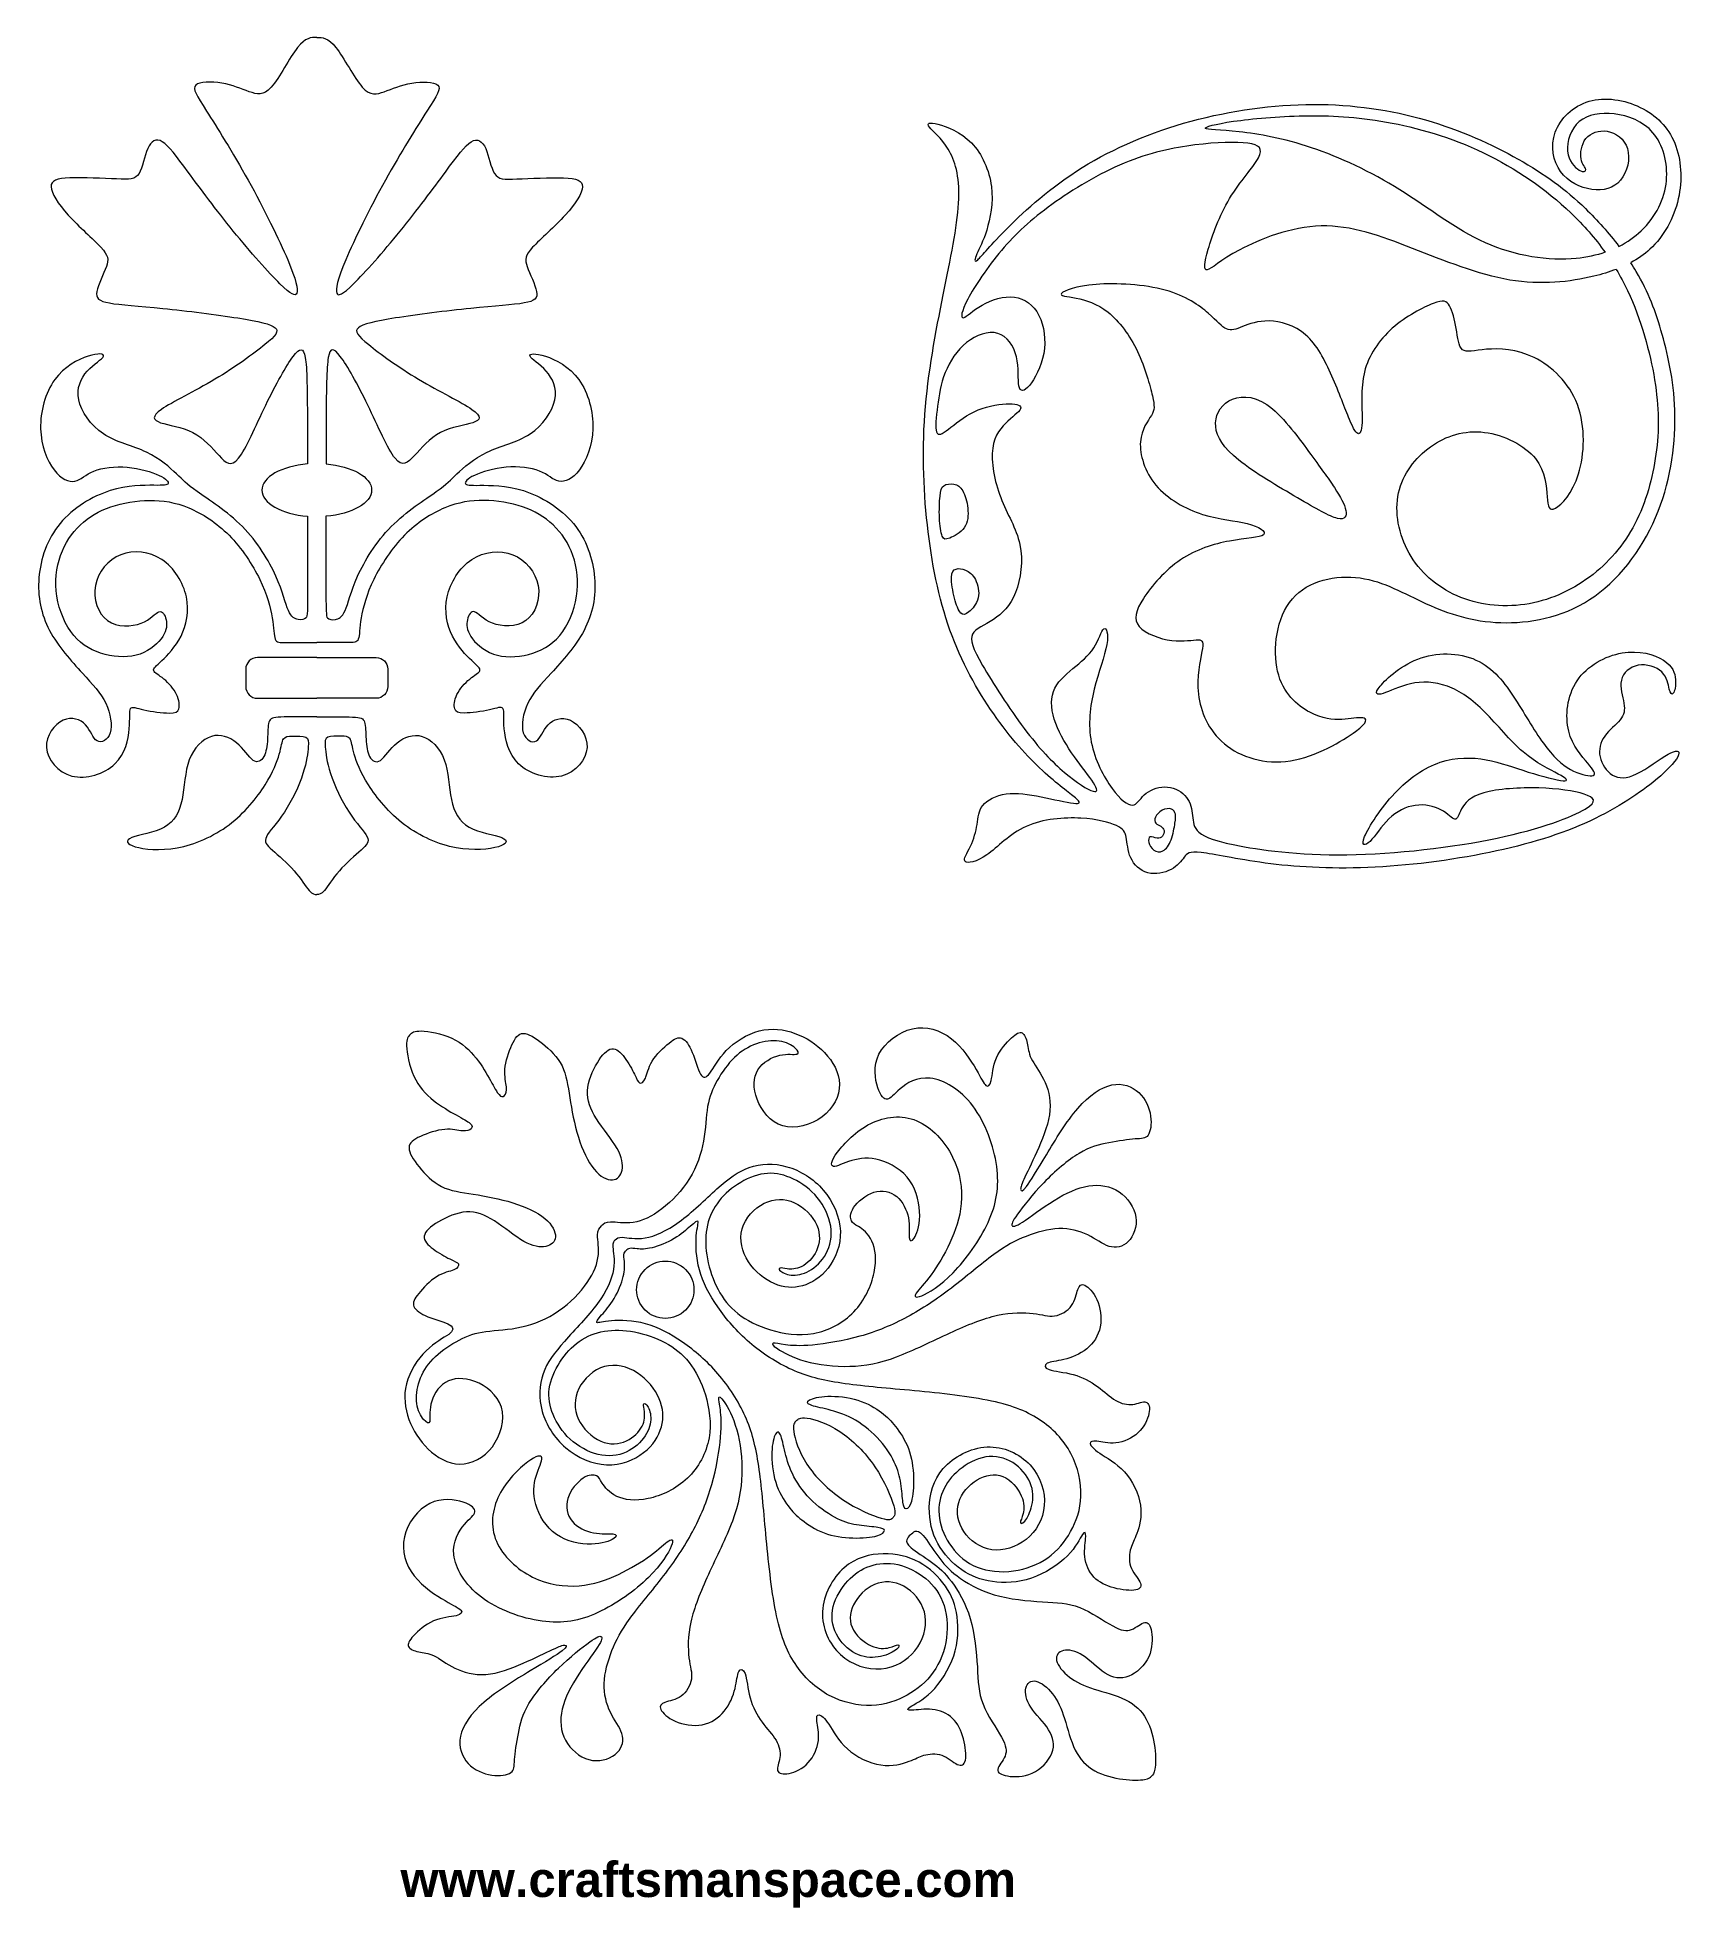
# Model space of a CAD drawing. Header units: millimetres. Extents: x 152 to 339, y -75 to 138.
import ezdxf

# ---------------------------------------------------------------- set-up
doc = ezdxf.new("R2010")
doc.units = ezdxf.units.MM
doc.header["$MEASUREMENT"] = 0
doc.layers.add('Layer 1', color=7, linetype='Continuous')

msp = doc.modelspace()

# ---------------------------------------------------------------- texts
at = {"insert": (193.303, -69.8883), "char_height": 4, "width": 99.058017, "attachment_point": 1}
msp.add_mtext('{\\fArial|b1|i0|c0|p34;www.craftsmanspace.com}', dxfattribs=at)

# ---------------------------------------------------------------- linework, layer by layer
at = {"layer": 'Layer 1', "lineweight": 20}
for points, knots in [([(183.7566, 138.1104), (183.1153, 138.1104), (182.4726, 138.1104), (181.5686, 136.9582), (181.5686, 136.9582), (180.6639, 135.8053), (179.4965, 133.4989), (178.5627, 132.4486), (178.5627, 132.4486), (177.6289, 131.3977), (176.928, 131.6028), (176.0531, 131.9232), (176.0531, 131.9232), (175.1775, 132.2441), (174.1266, 132.6823), (172.9307, 132.8861), (172.9307, 132.8861), (171.7342, 133.0906), (170.3907, 133.0615), (169.9678, 132.6677), (169.9678, 132.6677), (169.5442, 132.2739), (170.0413, 131.5142), (171.1935, 129.7054), (171.1935, 129.7054), (172.3463, 127.8961), (174.1557, 125.0357), (175.936, 121.826), (175.936, 121.826), (177.7162, 118.6155), (179.4674, 115.055), (180.4449, 112.7499), (180.4449, 112.7499), (181.4224, 110.4442), (181.6275, 109.3933), (181.4819, 108.9704), (181.4819, 108.9704), (181.3357, 108.5468), (180.8386, 108.752), (179.5547, 110.0206), (179.5547, 110.0206), (178.2708, 111.29), (176.1987, 113.6255), (174.2437, 116.0325), (174.2437, 116.0325), (172.2881, 118.4402), (170.4496, 120.9213), (169.0929, 122.7598), (169.0929, 122.7598), (167.7355, 124.5983), (166.86, 125.7948), (166.1452, 126.2177), (166.1452, 126.2177), (165.4304, 126.6413), (164.8752, 126.2905), (164.4966, 125.4447), (164.4966, 125.4447), (164.1174, 124.5983), (163.9123, 123.2555), (163.4894, 122.5844), (163.4894, 122.5844), (163.0665, 121.9133), (162.4239, 121.9133), (160.9361, 121.9716), (160.9361, 121.9716), (159.4477, 122.0298), (157.1122, 122.1469), (155.6099, 122.0887), (155.6099, 122.0887), (154.1069, 122.0305), (153.4352, 121.7962), (153.4643, 121.0814), (153.4643, 121.0814), (153.4934, 120.3667), (154.2234, 119.1701), (155.4193, 117.8571), (155.4193, 117.8571), (156.6158, 116.5434), (158.2803, 115.1133), (159.1406, 114.1794), (159.1406, 114.1794), (160.0016, 113.2456), (160.0605, 112.8075), (159.7687, 111.9763), (159.7687, 111.9763), (159.4768, 111.1444), (158.8342, 109.9187), (158.6886, 109.1457), (158.6886, 109.1457), (158.5424, 108.3721), (158.8931, 108.0504), (160.1188, 107.832), (160.1188, 107.832), (161.3444, 107.613), (163.4457, 107.4959), (166.2034, 107.2192), (166.2034, 107.2192), (168.9612, 106.9419), (172.3761, 106.5038), (174.7685, 106.1246), (174.7685, 106.1246), (177.1616, 105.7454), (178.5342, 105.4244), (179.0154, 105.0161), (179.0154, 105.0161), (179.4972, 104.6077), (179.0882, 104.1107), (177.8334, 103.0895), (177.8334, 103.0895), (176.5786, 102.0684), (174.4774, 100.5211), (172.1432, 99.1352), (172.1432, 99.1352), (169.8083, 97.7488), (167.2392, 96.5231), (166.0572, 95.7064), (166.0572, 95.7064), (164.8752, 94.8891), (165.0804, 94.4801), (165.9553, 94.1889), (165.9553, 94.1889), (166.8308, 93.897), (168.3775, 93.721), (169.6323, 93.0651), (169.6323, 93.0651), (170.887, 92.4086), (171.8506, 91.2697), (172.6236, 90.4384), (172.6236, 90.4384), (173.3973, 89.6065), (173.981, 89.0811), (174.8268, 90.1313), (174.8268, 90.1313), (175.6732, 91.1823), (176.7831, 93.809), (177.9353, 96.1875), (177.9353, 96.1875), (179.0882, 98.5661), (180.2847, 100.6964), (181.0723, 101.7467), (181.0723, 101.7467), (181.8605, 102.7977), (182.2404, 102.7686), (182.4442, 101.6018), (182.4442, 101.6018), (182.6487, 100.4344), (182.6778, 98.128), (182.6924, 93.1307), (182.6924, 93.1307), (182.6957, 92.0221), (182.699, 90.7812), (182.7003, 89.4781)], [0, 0, 0, 0, 0.02564103, 0.02564103, 0.02564103, 0.02564103, 0.05128205, 0.05128205, 0.05128205, 0.05128205, 0.07692308, 0.07692308, 0.07692308, 0.07692308, 0.1025641, 0.1025641, 0.1025641, 0.1025641, 0.12820513, 0.12820513, 0.12820513, 0.12820513, 0.15384615, 0.15384615, 0.15384615, 0.15384615, 0.17948718, 0.17948718, 0.17948718, 0.17948718, 0.20512821, 0.20512821, 0.20512821, 0.20512821, 0.23076923, 0.23076923, 0.23076923, 0.23076923, 0.25641026, 0.25641026, 0.25641026, 0.25641026, 0.28205128, 0.28205128, 0.28205128, 0.28205128, 0.30769231, 0.30769231, 0.30769231, 0.30769231, 0.33333333, 0.33333333, 0.33333333, 0.33333333, 0.35897436, 0.35897436, 0.35897436, 0.35897436, 0.38461538, 0.38461538, 0.38461538, 0.38461538, 0.41025641, 0.41025641, 0.41025641, 0.41025641, 0.43589744, 0.43589744, 0.43589744, 0.43589744, 0.46153846, 0.46153846, 0.46153846, 0.46153846, 0.48717949, 0.48717949, 0.48717949, 0.48717949, 0.51282051, 0.51282051, 0.51282051, 0.51282051, 0.53846154, 0.53846154, 0.53846154, 0.53846154, 0.56410256, 0.56410256, 0.56410256, 0.56410256, 0.58974359, 0.58974359, 0.58974359, 0.58974359, 0.61538462, 0.61538462, 0.61538462, 0.61538462, 0.64102564, 0.64102564, 0.64102564, 0.64102564, 0.66666667, 0.66666667, 0.66666667, 0.66666667, 0.69230769, 0.69230769, 0.69230769, 0.69230769, 0.71794872, 0.71794872, 0.71794872, 0.71794872, 0.74358974, 0.74358974, 0.74358974, 0.74358974, 0.76923077, 0.76923077, 0.76923077, 0.76923077, 0.79487179, 0.79487179, 0.79487179, 0.79487179, 0.82051282, 0.82051282, 0.82051282, 0.82051282, 0.84615385, 0.84615385, 0.84615385, 0.84615385, 0.87179487, 0.87179487, 0.87179487, 0.87179487, 0.8974359, 0.8974359, 0.8974359, 0.8974359, 0.92307692, 0.92307692, 0.92307692, 0.92307692, 0.94871795, 0.94871795, 0.94871795, 0.94871795, 1, 1, 1, 1]), ([(183.7566, 138.1104), (184.3978, 138.1104), (185.0405, 138.1104), (185.9445, 136.9582), (185.9445, 136.9582), (186.8492, 135.8053), (188.0166, 133.4989), (188.9504, 132.4486), (188.9504, 132.4486), (189.8842, 131.3977), (190.5851, 131.6028), (191.46, 131.9232), (191.46, 131.9232), (192.3356, 132.2441), (193.3865, 132.6823), (194.5824, 132.8861), (194.5824, 132.8861), (195.7789, 133.0906), (197.1224, 133.0615), (197.5453, 132.6677), (197.5453, 132.6677), (197.9689, 132.2739), (197.4719, 131.5142), (196.3196, 129.7054), (196.3196, 129.7054), (195.1668, 127.8961), (193.3574, 125.0357), (191.5771, 121.826), (191.5771, 121.826), (189.7969, 118.6155), (188.0457, 115.055), (187.0682, 112.7499), (187.0682, 112.7499), (186.0908, 110.4442), (185.8856, 109.3933), (186.0312, 108.9704), (186.0312, 108.9704), (186.1774, 108.5468), (186.6745, 108.752), (187.9584, 110.0206), (187.9584, 110.0206), (189.2423, 111.29), (191.3144, 113.6255), (193.2694, 116.0325), (193.2694, 116.0325), (195.225, 118.4402), (197.0635, 120.9213), (198.4202, 122.7598), (198.4202, 122.7598), (199.7776, 124.5983), (200.6532, 125.7948), (201.3679, 126.2177), (201.3679, 126.2177), (202.0827, 126.6413), (202.6379, 126.2905), (203.0165, 125.4447), (203.0165, 125.4447), (203.3957, 124.5983), (203.6009, 123.2555), (204.0237, 122.5844), (204.0237, 122.5844), (204.4466, 121.9133), (205.0893, 121.9133), (206.577, 121.9716), (206.577, 121.9716), (208.0654, 122.0298), (210.4009, 122.1469), (211.9032, 122.0887), (211.9032, 122.0887), (213.4062, 122.0305), (214.0779, 121.7962), (214.0488, 121.0814), (214.0488, 121.0814), (214.0197, 120.3667), (213.2897, 119.1701), (212.0938, 117.8571), (212.0938, 117.8571), (210.8973, 116.5434), (209.2328, 115.1133), (208.3725, 114.1794), (208.3725, 114.1794), (207.5115, 113.2456), (207.4526, 112.8075), (207.7444, 111.9763), (207.7444, 111.9763), (208.0363, 111.1444), (208.6789, 109.9187), (208.8245, 109.1457), (208.8245, 109.1457), (208.9708, 108.3721), (208.62, 108.0504), (207.3943, 107.832), (207.3943, 107.832), (206.1687, 107.613), (204.0674, 107.4959), (201.3097, 107.2192), (201.3097, 107.2192), (198.5519, 106.9419), (195.137, 106.5038), (192.7446, 106.1246), (192.7446, 106.1246), (190.3515, 105.7454), (188.9789, 105.4244), (188.4977, 105.0161), (188.4977, 105.0161), (188.0159, 104.6077), (188.4249, 104.1107), (189.6797, 103.0895), (189.6797, 103.0895), (190.9345, 102.0684), (193.0358, 100.5211), (195.37, 99.1352), (195.37, 99.1352), (197.7048, 97.7488), (200.2739, 96.5231), (201.4559, 95.7064), (201.4559, 95.7064), (202.6379, 94.8891), (202.4328, 94.4801), (201.5579, 94.1889), (201.5579, 94.1889), (200.6823, 93.897), (199.1356, 93.721), (197.8808, 93.0651), (197.8808, 93.0651), (196.6261, 92.4086), (195.6625, 91.2697), (194.8895, 90.4384), (194.8895, 90.4384), (194.1158, 89.6065), (193.5321, 89.0811), (192.6863, 90.1313), (192.6863, 90.1313), (191.8399, 91.1823), (190.73, 93.809), (189.5778, 96.1875), (189.5778, 96.1875), (188.4249, 98.5661), (187.2284, 100.6964), (186.4408, 101.7467), (186.4408, 101.7467), (185.6526, 102.7977), (185.2728, 102.7686), (185.0689, 101.6018), (185.0689, 101.6018), (184.8644, 100.4344), (184.8353, 98.128), (184.8207, 93.1307), (184.8207, 93.1307), (184.8174, 92.0221), (184.8141, 90.7812), (184.8128, 89.4781)], [0, 0, 0, 0, 0.02564103, 0.02564103, 0.02564103, 0.02564103, 0.05128205, 0.05128205, 0.05128205, 0.05128205, 0.07692308, 0.07692308, 0.07692308, 0.07692308, 0.1025641, 0.1025641, 0.1025641, 0.1025641, 0.12820513, 0.12820513, 0.12820513, 0.12820513, 0.15384615, 0.15384615, 0.15384615, 0.15384615, 0.17948718, 0.17948718, 0.17948718, 0.17948718, 0.20512821, 0.20512821, 0.20512821, 0.20512821, 0.23076923, 0.23076923, 0.23076923, 0.23076923, 0.25641026, 0.25641026, 0.25641026, 0.25641026, 0.28205128, 0.28205128, 0.28205128, 0.28205128, 0.30769231, 0.30769231, 0.30769231, 0.30769231, 0.33333333, 0.33333333, 0.33333333, 0.33333333, 0.35897436, 0.35897436, 0.35897436, 0.35897436, 0.38461538, 0.38461538, 0.38461538, 0.38461538, 0.41025641, 0.41025641, 0.41025641, 0.41025641, 0.43589744, 0.43589744, 0.43589744, 0.43589744, 0.46153846, 0.46153846, 0.46153846, 0.46153846, 0.48717949, 0.48717949, 0.48717949, 0.48717949, 0.51282051, 0.51282051, 0.51282051, 0.51282051, 0.53846154, 0.53846154, 0.53846154, 0.53846154, 0.56410256, 0.56410256, 0.56410256, 0.56410256, 0.58974359, 0.58974359, 0.58974359, 0.58974359, 0.61538462, 0.61538462, 0.61538462, 0.61538462, 0.64102564, 0.64102564, 0.64102564, 0.64102564, 0.66666667, 0.66666667, 0.66666667, 0.66666667, 0.69230769, 0.69230769, 0.69230769, 0.69230769, 0.71794872, 0.71794872, 0.71794872, 0.71794872, 0.74358974, 0.74358974, 0.74358974, 0.74358974, 0.76923077, 0.76923077, 0.76923077, 0.76923077, 0.79487179, 0.79487179, 0.79487179, 0.79487179, 0.82051282, 0.82051282, 0.82051282, 0.82051282, 0.84615385, 0.84615385, 0.84615385, 0.84615385, 0.87179487, 0.87179487, 0.87179487, 0.87179487, 0.8974359, 0.8974359, 0.8974359, 0.8974359, 0.92307692, 0.92307692, 0.92307692, 0.92307692, 0.94871795, 0.94871795, 0.94871795, 0.94871795, 1, 1, 1, 1]), ([(331.9147, 111.6673), (331.1275, 111.3668), (330.2736, 111.1102), (329.3511, 110.8856), (329.3511, 110.8856), (326.6586, 110.2307), (323.3706, 109.8465), (319.7807, 110.4516), (319.7807, 110.4516), (316.1909, 111.0567), (312.2982, 112.6506), (308.6781, 114.0621), (308.6781, 114.0621), (305.0576, 115.4739), (301.7093, 116.7043), (298.2607, 116.6137), (298.2607, 116.6137), (294.8117, 116.5227), (291.2621, 115.1108), (288.9931, 113.9011), (288.9931, 113.9011), (286.7241, 112.6909), (285.7357, 111.6819), (285.2921, 111.6115), (285.2921, 111.6115), (284.848, 111.5411), (284.9495, 112.4082), (285.4032, 113.971), (285.4032, 113.971), (285.8569, 115.5343), (286.6637, 117.7933), (287.8433, 119.7494), (287.8433, 119.7494), (289.0233, 121.706), (290.5765, 123.3599), (291.1308, 124.3985), (291.1308, 124.3985), (291.6856, 125.4372), (291.242, 125.8607), (289.911, 126.0423), (289.911, 126.0423), (288.5801, 126.2239), (286.3609, 126.1631), (283.8907, 125.8507), (283.8907, 125.8507), (281.42, 125.5383), (278.6968, 124.973), (275.8333, 123.7834), (275.8333, 123.7834), (272.9692, 122.5938), (269.9634, 120.778), (267.5838, 119.0643), (267.5838, 119.0643), (265.2041, 117.3501), (263.4487, 115.7369), (261.8356, 113.8315), (261.8356, 113.8315), (260.222, 111.9257), (258.7497, 109.7267), (257.9836, 108.275), (257.9836, 108.275), (257.2171, 106.8229), (257.1562, 106.1162), (257.4888, 106.1565), (257.4888, 106.1565), (257.8217, 106.1972), (258.548, 106.9839), (259.6169, 107.599), (259.6169, 107.599), (260.6857, 108.2142), (262.0976, 108.6578), (263.2973, 108.5069), (263.2973, 108.5069), (264.4974, 108.3555), (265.4863, 107.6086), (266.0909, 106.419), (266.0909, 106.419), (266.696, 105.2294), (266.9183, 103.5952), (266.6461, 102.0726), (266.6461, 102.0726), (266.3736, 100.5501), (265.607, 99.1382), (265.0019, 98.4224), (265.0019, 98.4224), (264.3968, 97.7062), (263.9532, 97.686), (263.8118, 98.3716), (263.8118, 98.3716), (263.6705, 99.0572), (263.8324, 100.4495), (263.5301, 101.6994), (263.5301, 101.6994), (263.2273, 102.9499), (262.4603, 104.0594), (261.3919, 104.3718), (261.3919, 104.3718), (260.3231, 104.6847), (258.951, 104.2003), (257.8519, 103.3231), (257.8519, 103.3231), (256.7528, 102.4459), (255.9259, 101.1753), (255.4119, 99.8947), (255.4119, 99.8947), (254.8973, 98.614), (254.6956, 97.3229), (254.5346, 96.0725), (254.5346, 96.0725), (254.3732, 94.822), (254.252, 93.6118), (254.4235, 93.1279), (254.4235, 93.1279), (254.595, 92.6436), (255.0588, 92.886), (255.7846, 93.4403), (255.7846, 93.4403), (256.5109, 93.9951), (257.4993, 94.8627), (258.6989, 95.4372), (258.6989, 95.4372), (259.8991, 96.0121), (261.3114, 96.2947), (262.3496, 96.345), (262.3496, 96.345), (263.3883, 96.3954), (264.0543, 96.2138), (264.0341, 95.8813), (264.0341, 95.8813), (264.014, 95.5483), (263.3078, 95.064), (262.5619, 94.3784), (262.5619, 94.3784), (261.8154, 93.6928), (261.0288, 92.805), (260.8271, 91.2724), (260.8271, 91.2724), (260.6254, 89.7398), (261.0086, 87.5609), (261.7345, 85.6655), (261.7345, 85.6655), (262.4608, 83.7697), (263.5297, 82.1557), (263.923, 80.3006), (263.923, 80.3006), (264.3163, 78.4451), (264.0337, 76.3471), (263.429, 74.8346), (263.429, 74.8346), (262.8239, 73.3221), (261.8959, 72.3941), (260.908, 71.7492), (260.908, 71.7492), (259.9197, 71.1039), (258.8705, 70.7403), (258.5279, 70.0853), (258.5279, 70.0853), (258.1849, 69.4299), (258.548, 68.4814), (259.6773, 66.5252), (259.6773, 66.5252), (260.8069, 64.569), (262.7027, 61.6039), (264.4064, 59.3354), (264.4064, 59.3354), (266.1106, 57.0664), (267.6235, 55.4926), (269.0149, 54.313), (269.0149, 54.313), (270.4062, 53.1335), (271.6767, 52.3464), (272.2718, 52.1653), (272.2718, 52.1653), (272.8668, 51.9837), (272.7858, 52.4072), (272.312, 53.1431), (272.312, 53.1431), (271.8382, 53.8795), (270.971, 54.9282), (270.134, 56.1078), (270.134, 56.1078), (269.297, 57.2878), (268.4903, 58.5995), (268.0064, 59.9002), (268.0064, 59.9002), (267.5225, 61.201), (267.3606, 62.4917), (267.7438, 63.5404), (267.7438, 63.5404), (268.1271, 64.5892), (269.0551, 65.396), (269.9625, 66.152), (269.9625, 66.152), (270.8699, 66.9085), (271.7577, 67.6146), (272.3422, 68.512), (272.3422, 68.512), (272.9272, 69.4093), (273.2098, 70.4988), (273.492, 70.6904), (273.492, 70.6904), (273.7742, 70.8821), (274.0569, 70.1759), (273.835, 68.8953), (273.835, 68.8953), (273.6132, 67.6146), (272.8869, 65.7591), (272.403, 63.8029), (272.403, 63.8029), (271.9191, 61.8463), (271.6767, 59.7891), (272.0701, 57.7726), (272.0701, 57.7726), (272.4634, 55.7556), (273.492, 53.7784), (274.4296, 52.4877), (274.4296, 52.4877), (275.3677, 51.197), (276.2147, 50.5919), (276.759, 50.602), (276.759, 50.602), (277.3037, 50.612), (277.5461, 51.2377), (278.1105, 51.7518), (278.1105, 51.7518), (278.6754, 52.2659), (279.5631, 52.6697), (280.4403, 52.6697), (280.4403, 52.6697), (281.3176, 52.6697), (282.1847, 52.2659), (282.729, 51.6914), (282.729, 51.6914), (283.2737, 51.117), (283.496, 50.3701), (283.5866, 49.6644), (283.5866, 49.6644), (283.6776, 48.9587), (283.6369, 48.2927), (284.1308, 47.7082), (284.1308, 47.7082), (284.6252, 47.1232), (285.6539, 46.6188), (288.4168, 46.0544), (288.4168, 46.0544), (291.1798, 45.4895), (295.678, 44.8643), (301.2139, 44.9347), (301.2139, 44.9347), (306.7503, 45.0052), (313.3255, 45.7722), (318.3574, 46.8305), (318.3574, 46.8305), (323.3898, 47.8893), (326.8791, 49.2408), (328.3815, 50.1382), (328.3815, 50.1382), (329.8844, 51.0356), (329.4001, 51.4797), (328.2507, 51.8423), (328.2507, 51.8423), (327.1009, 52.2055), (325.2856, 52.4882), (323.1076, 52.5485), (323.1076, 52.5485), (320.9292, 52.6094), (318.3876, 52.4474), (316.8147, 51.9942), (316.8147, 51.9942), (315.2414, 51.5405), (314.6363, 50.7936), (314.2836, 50.1487), (314.2836, 50.1487), (313.9305, 49.5034), (313.8295, 48.9582), (313.5272, 48.9884), (313.5272, 48.9884), (313.2248, 49.019), (312.7204, 49.6241), (311.9341, 50.0476), (311.9341, 50.0476), (311.1475, 50.4712), (310.0781, 50.7131), (309.0093, 50.5622), (309.0093, 50.5622), (307.9404, 50.4108), (306.8716, 49.8656), (305.9943, 49.019), (305.9943, 49.019), (305.1171, 48.172), (304.431, 47.0217), (303.8465, 46.4573), (303.8465, 46.4573), (303.2616, 45.8925), (302.7772, 45.913), (303.2309, 47.002), (303.2309, 47.002), (303.6846, 48.091), (305.0768, 50.2493), (306.6699, 51.9434), (306.6699, 51.9434), (308.2629, 53.6375), (310.0585, 54.8678), (311.8532, 55.4729), (311.8532, 55.4729), (313.6479, 56.078), (315.4435, 56.0579), (317.0969, 55.7556), (317.0969, 55.7556), (318.7507, 55.4528), (320.2637, 54.8678), (321.8668, 54.3638), (321.8668, 54.3638), (323.4703, 53.8593), (325.1648, 53.4358), (325.8605, 53.3754), (325.8605, 53.3754), (326.5566, 53.3146), (326.2534, 53.6174), (325.3158, 54.1315), (325.3158, 54.1315), (324.3782, 54.6456), (322.8044, 55.3723), (321.3024, 56.6529), (321.3024, 56.6529), (319.7999, 57.9336), (318.3675, 59.769), (316.946, 61.1905), (316.946, 61.1905), (315.524, 62.6124), (314.1121, 63.6214), (312.67, 64.1455), (312.67, 64.1455), (311.228, 64.6697), (309.7557, 64.7104), (308.465, 64.4282), (308.465, 64.4282), (307.1743, 64.1455), (306.0648, 63.5404), (305.3389, 63.3186), (305.3389, 63.3186), (304.6131, 63.0968), (304.2696, 63.2582), (304.9954, 64.1455), (304.9954, 64.1455), (305.7217, 65.0328), (307.5174, 66.6469), (309.6853, 67.3727), (309.6853, 67.3727), (311.8532, 68.099), (314.3948, 67.9371), (316.2906, 66.9592), (316.2906, 66.9592), (318.1863, 65.9814), (319.4368, 64.1858), (320.6264, 62.3106), (320.6264, 62.3106), (321.8165, 60.4349), (322.9462, 58.4778), (324.015, 57.1066), (324.015, 57.1066), (325.0839, 55.7355), (326.0924, 54.9483), (327.0602, 54.4745), (327.0602, 54.4745), (328.0284, 54.0007), (328.9564, 53.8392), (329.2889, 53.9801), (329.2889, 53.9801), (329.6219, 54.1214), (329.3594, 54.5655), (328.6838, 55.3618), (328.6838, 55.3618), (328.0083, 56.1585), (326.9193, 57.3083), (326.4958, 59.0326), (326.4958, 59.0326), (326.0723, 60.7569), (326.3142, 63.0565), (327.4636, 64.7707), (327.4636, 64.7707), (328.6134, 66.4849), (330.6706, 67.6146), (332.5865, 67.9371), (332.5865, 67.9371), (334.5024, 68.26), (336.2779, 67.7756), (337.3061, 67.1202), (337.3061, 67.1202), (338.3347, 66.4648), (338.6174, 65.6379), (338.6777, 64.9121), (338.6777, 64.9121), (338.7386, 64.1858), (338.5767, 63.5605), (338.4157, 63.3387), (338.4157, 63.3387), (338.2542, 63.1169), (338.0928, 63.2985), (337.962, 63.8126), (337.962, 63.8126), (337.8307, 64.3271), (337.7296, 65.1741), (337.1149, 65.7687), (337.1149, 65.7687), (336.4998, 66.3637), (335.3696, 66.7072), (334.4219, 66.5357), (334.4219, 66.5357), (333.4743, 66.3642), (332.7073, 65.6781), (332.506, 64.8311), (332.506, 64.8311), (332.3043, 63.9841), (332.6675, 62.9756), (332.7988, 62.1994), (332.7988, 62.1994), (332.93, 61.4228), (332.8285, 60.8781), (332.3748, 60.3137), (332.3748, 60.3137), (331.9211, 59.7488), (331.1143, 59.1639), (330.6103, 58.4582), (330.6103, 58.4582), (330.1058, 57.752), (329.9041, 56.9251), (330.0751, 56.0981), (330.0751, 56.0981), (330.2466, 55.2712), (330.7918, 54.4443), (331.4975, 54.0208), (331.4975, 54.0208), (332.2033, 53.5973), (333.0709, 53.5771), (334.2404, 54.1415), (334.2404, 54.1415), (335.4103, 54.7064), (336.8826, 55.8562), (337.8302, 56.3904), (337.8302, 56.3904), (338.7784, 56.9251), (339.2023, 56.8441), (339.0308, 56.32), (339.0308, 56.32), (338.8593, 55.7958), (338.0928, 54.8271), (336.4087, 53.4459), (336.4087, 53.4459), (334.7247, 52.0646), (332.1228, 50.269), (328.9061, 48.7771), (328.9061, 48.7771), (325.6894, 47.2847), (321.8567, 46.0942), (317.45, 45.1867), (317.45, 45.1867), (313.0433, 44.2793), (308.0612, 43.6541), (303.5941, 43.4725), (303.5941, 43.4725), (299.1265, 43.291), (295.1735, 43.5535), (291.8964, 43.9866), (291.8964, 43.9866), (288.619, 44.4202), (286.0165, 45.0258), (284.6051, 45.1867), (284.6051, 45.1867), (283.1932, 45.3482), (282.9714, 45.0655), (282.649, 44.6425), (282.649, 44.6425), (282.3261, 44.219), (281.9025, 43.6537), (281.1666, 43.2608), (281.1666, 43.2608), (280.4303, 42.8674), (279.3811, 42.6456), (278.5038, 42.8775), (278.5038, 42.8775), (277.6266, 43.1094), (276.9204, 43.7954), (276.5577, 44.5917), (276.5577, 44.5917), (276.1946, 45.3884), (276.1745, 46.2963), (276.0537, 46.9211), (276.0537, 46.9211), (275.9325, 47.5463), (275.7107, 47.8898), (274.9245, 48.2525), (274.9245, 48.2525), (274.1378, 48.6156), (272.7858, 48.9989), (270.8905, 49.0995), (270.8905, 49.0995), (268.9947, 49.2006), (266.5538, 49.019), (264.6484, 48.1619), (264.6484, 48.1619), (262.7425, 47.3048), (261.3704, 45.7717), (260.1708, 44.9247), (260.1708, 44.9247), (258.9706, 44.0776), (257.942, 43.9162), (257.6799, 44.1783), (257.6799, 44.1783), (257.4174, 44.4403), (257.9219, 45.1264), (258.2946, 45.9126), (258.2946, 45.9126), (258.6678, 46.6993), (258.9102, 47.587), (259.0411, 48.3933), (259.0411, 48.3933), (259.1723, 49.2001), (259.1924, 49.9269), (259.6965, 50.5517), (259.6965, 50.5517), (260.2005, 51.1769), (261.1893, 51.7015), (262.3689, 51.8625), (262.3689, 51.8625), (263.5484, 52.0239), (264.9205, 51.8222), (266.342, 51.54), (266.342, 51.54), (267.764, 51.2578), (269.2367, 50.8942), (270.0229, 50.7936), (270.0229, 50.7936), (270.8096, 50.6925), (270.9106, 50.8544), (270.2552, 51.4188), (270.2552, 51.4188), (269.5994, 51.9832), (268.1875, 52.9519), (266.4934, 54.5248), (266.4934, 54.5248), (264.7993, 56.0977), (262.8226, 58.2766), (260.9373, 60.9787), (260.9373, 60.9787), (259.0516, 63.6813), (257.256, 66.9089), (255.9552, 70.5491), (255.9552, 70.5491), (254.6545, 74.1893), (253.8477, 78.2438), (253.3738, 82.5394), (253.3738, 82.5394), (252.9, 86.8355), (252.7582, 91.3735), (253.1616, 96.0221), (253.1616, 96.0221), (253.565, 100.6713), (254.5136, 105.4311), (255.34, 109.535), (255.34, 109.535), (256.167, 113.6395), (256.8731, 117.0889), (256.9637, 119.7005), (256.9637, 119.7005), (257.0547, 122.312), (256.5297, 124.0875), (255.7535, 125.3682), (255.7535, 125.3682), (254.9769, 126.6488), (253.9483, 127.4355), (253.6053, 127.8892), (253.6053, 127.8892), (253.2622, 128.3429), (253.6057, 128.4641), (254.5836, 128.2121), (254.5836, 128.2121), (255.5619, 127.9596), (257.1755, 127.3344), (258.3957, 126.0839), (258.3957, 126.0839), (259.616, 124.8335), (260.4429, 122.9578), (260.6748, 121.1128), (260.6748, 121.1128), (260.9071, 119.2673), (260.5435, 117.4516), (260.1406, 116.1509), (260.1406, 116.1509), (259.7372, 114.8501), (259.2931, 114.0634), (259.0209, 113.4382), (259.0209, 113.4382), (258.7488, 112.813), (258.6477, 112.3488), (259.1115, 112.7622), (259.1115, 112.7622), (259.5757, 113.1757), (260.6043, 114.4668), (262.5706, 116.433), (262.5706, 116.433), (264.5372, 118.3997), (267.4415, 121.0419), (271.0314, 123.2702), (271.0314, 123.2702), (274.6213, 125.499), (278.8976, 127.3147), (283.4452, 128.5546), (283.4452, 128.5546), (287.9933, 129.795), (292.8139, 130.4609), (297.3716, 130.471), (297.3716, 130.471), (301.9297, 130.4811), (306.2262, 129.8353), (310.1788, 128.696), (310.1788, 128.696), (314.1318, 127.5562), (317.7427, 125.9225), (320.7476, 124.2284), (320.7476, 124.2284), (323.7525, 122.5343), (326.1532, 120.7794), (328.4016, 118.6014), (328.4016, 118.6014), (329.7724, 117.2741), (331.0868, 115.7891), (332.2302, 114.2912)], [0, 0, 0, 0, 0.00632911, 0.00632911, 0.00632911, 0.00632911, 0.01265823, 0.01265823, 0.01265823, 0.01265823, 0.01898734, 0.01898734, 0.01898734, 0.01898734, 0.02531646, 0.02531646, 0.02531646, 0.02531646, 0.03164557, 0.03164557, 0.03164557, 0.03164557, 0.03797468, 0.03797468, 0.03797468, 0.03797468, 0.0443038, 0.0443038, 0.0443038, 0.0443038, 0.05063291, 0.05063291, 0.05063291, 0.05063291, 0.05696203, 0.05696203, 0.05696203, 0.05696203, 0.06329114, 0.06329114, 0.06329114, 0.06329114, 0.06962025, 0.06962025, 0.06962025, 0.06962025, 0.07594937, 0.07594937, 0.07594937, 0.07594937, 0.08227848, 0.08227848, 0.08227848, 0.08227848, 0.08860759, 0.08860759, 0.08860759, 0.08860759, 0.09493671, 0.09493671, 0.09493671, 0.09493671, 0.10126582, 0.10126582, 0.10126582, 0.10126582, 0.10759494, 0.10759494, 0.10759494, 0.10759494, 0.11392405, 0.11392405, 0.11392405, 0.11392405, 0.12025316, 0.12025316, 0.12025316, 0.12025316, 0.12658228, 0.12658228, 0.12658228, 0.12658228, 0.13291139, 0.13291139, 0.13291139, 0.13291139, 0.13924051, 0.13924051, 0.13924051, 0.13924051, 0.14556962, 0.14556962, 0.14556962, 0.14556962, 0.15189873, 0.15189873, 0.15189873, 0.15189873, 0.15822785, 0.15822785, 0.15822785, 0.15822785, 0.16455696, 0.16455696, 0.16455696, 0.16455696, 0.17088608, 0.17088608, 0.17088608, 0.17088608, 0.17721519, 0.17721519, 0.17721519, 0.17721519, 0.1835443, 0.1835443, 0.1835443, 0.1835443, 0.18987342, 0.18987342, 0.18987342, 0.18987342, 0.19620253, 0.19620253, 0.19620253, 0.19620253, 0.20253165, 0.20253165, 0.20253165, 0.20253165, 0.20886076, 0.20886076, 0.20886076, 0.20886076, 0.21518987, 0.21518987, 0.21518987, 0.21518987, 0.22151899, 0.22151899, 0.22151899, 0.22151899, 0.2278481, 0.2278481, 0.2278481, 0.2278481, 0.23417722, 0.23417722, 0.23417722, 0.23417722, 0.24050633, 0.24050633, 0.24050633, 0.24050633, 0.24683544, 0.24683544, 0.24683544, 0.24683544, 0.25316456, 0.25316456, 0.25316456, 0.25316456, 0.25949367, 0.25949367, 0.25949367, 0.25949367, 0.26582278, 0.26582278, 0.26582278, 0.26582278, 0.2721519, 0.2721519, 0.2721519, 0.2721519, 0.27848101, 0.27848101, 0.27848101, 0.27848101, 0.28481013, 0.28481013, 0.28481013, 0.28481013, 0.29113924, 0.29113924, 0.29113924, 0.29113924, 0.29746835, 0.29746835, 0.29746835, 0.29746835, 0.30379747, 0.30379747, 0.30379747, 0.30379747, 0.31012658, 0.31012658, 0.31012658, 0.31012658, 0.3164557, 0.3164557, 0.3164557, 0.3164557, 0.32278481, 0.32278481, 0.32278481, 0.32278481, 0.32911392, 0.32911392, 0.32911392, 0.32911392, 0.33544304, 0.33544304, 0.33544304, 0.33544304, 0.34177215, 0.34177215, 0.34177215, 0.34177215, 0.34810127, 0.34810127, 0.34810127, 0.34810127, 0.35443038, 0.35443038, 0.35443038, 0.35443038, 0.36075949, 0.36075949, 0.36075949, 0.36075949, 0.36708861, 0.36708861, 0.36708861, 0.36708861, 0.37341772, 0.37341772, 0.37341772, 0.37341772, 0.37974684, 0.37974684, 0.37974684, 0.37974684, 0.38607595, 0.38607595, 0.38607595, 0.38607595, 0.39240506, 0.39240506, 0.39240506, 0.39240506, 0.39873418, 0.39873418, 0.39873418, 0.39873418, 0.40506329, 0.40506329, 0.40506329, 0.40506329, 0.41139241, 0.41139241, 0.41139241, 0.41139241, 0.41772152, 0.41772152, 0.41772152, 0.41772152, 0.42405063, 0.42405063, 0.42405063, 0.42405063, 0.43037975, 0.43037975, 0.43037975, 0.43037975, 0.43670886, 0.43670886, 0.43670886, 0.43670886, 0.44303797, 0.44303797, 0.44303797, 0.44303797, 0.44936709, 0.44936709, 0.44936709, 0.44936709, 0.4556962, 0.4556962, 0.4556962, 0.4556962, 0.46202532, 0.46202532, 0.46202532, 0.46202532, 0.46835443, 0.46835443, 0.46835443, 0.46835443, 0.47468354, 0.47468354, 0.47468354, 0.47468354, 0.48101266, 0.48101266, 0.48101266, 0.48101266, 0.48734177, 0.48734177, 0.48734177, 0.48734177, 0.49367089, 0.49367089, 0.49367089, 0.49367089, 0.5, 0.5, 0.5, 0.5, 0.50632911, 0.50632911, 0.50632911, 0.50632911, 0.51265823, 0.51265823, 0.51265823, 0.51265823, 0.51898734, 0.51898734, 0.51898734, 0.51898734, 0.52531646, 0.52531646, 0.52531646, 0.52531646, 0.53164557, 0.53164557, 0.53164557, 0.53164557, 0.53797468, 0.53797468, 0.53797468, 0.53797468, 0.5443038, 0.5443038, 0.5443038, 0.5443038, 0.55063291, 0.55063291, 0.55063291, 0.55063291, 0.55696203, 0.55696203, 0.55696203, 0.55696203, 0.56329114, 0.56329114, 0.56329114, 0.56329114, 0.56962025, 0.56962025, 0.56962025, 0.56962025, 0.57594937, 0.57594937, 0.57594937, 0.57594937, 0.58227848, 0.58227848, 0.58227848, 0.58227848, 0.58860759, 0.58860759, 0.58860759, 0.58860759, 0.59493671, 0.59493671, 0.59493671, 0.59493671, 0.60126582, 0.60126582, 0.60126582, 0.60126582, 0.60759494, 0.60759494, 0.60759494, 0.60759494, 0.61392405, 0.61392405, 0.61392405, 0.61392405, 0.62025316, 0.62025316, 0.62025316, 0.62025316, 0.62658228, 0.62658228, 0.62658228, 0.62658228, 0.63291139, 0.63291139, 0.63291139, 0.63291139, 0.63924051, 0.63924051, 0.63924051, 0.63924051, 0.64556962, 0.64556962, 0.64556962, 0.64556962, 0.65189873, 0.65189873, 0.65189873, 0.65189873, 0.65822785, 0.65822785, 0.65822785, 0.65822785, 0.66455696, 0.66455696, 0.66455696, 0.66455696, 0.67088608, 0.67088608, 0.67088608, 0.67088608, 0.67721519, 0.67721519, 0.67721519, 0.67721519, 0.6835443, 0.6835443, 0.6835443, 0.6835443, 0.68987342, 0.68987342, 0.68987342, 0.68987342, 0.69620253, 0.69620253, 0.69620253, 0.69620253, 0.70253165, 0.70253165, 0.70253165, 0.70253165, 0.70886076, 0.70886076, 0.70886076, 0.70886076, 0.71518987, 0.71518987, 0.71518987, 0.71518987, 0.72151899, 0.72151899, 0.72151899, 0.72151899, 0.7278481, 0.7278481, 0.7278481, 0.7278481, 0.73417722, 0.73417722, 0.73417722, 0.73417722, 0.74050633, 0.74050633, 0.74050633, 0.74050633, 0.74683544, 0.74683544, 0.74683544, 0.74683544, 0.75316456, 0.75316456, 0.75316456, 0.75316456, 0.75949367, 0.75949367, 0.75949367, 0.75949367, 0.76582278, 0.76582278, 0.76582278, 0.76582278, 0.7721519, 0.7721519, 0.7721519, 0.7721519, 0.77848101, 0.77848101, 0.77848101, 0.77848101, 0.78481013, 0.78481013, 0.78481013, 0.78481013, 0.79113924, 0.79113924, 0.79113924, 0.79113924, 0.79746835, 0.79746835, 0.79746835, 0.79746835, 0.80379747, 0.80379747, 0.80379747, 0.80379747, 0.81012658, 0.81012658, 0.81012658, 0.81012658, 0.8164557, 0.8164557, 0.8164557, 0.8164557, 0.82278481, 0.82278481, 0.82278481, 0.82278481, 0.82911392, 0.82911392, 0.82911392, 0.82911392, 0.83544304, 0.83544304, 0.83544304, 0.83544304, 0.84177215, 0.84177215, 0.84177215, 0.84177215, 0.84810127, 0.84810127, 0.84810127, 0.84810127, 0.85443038, 0.85443038, 0.85443038, 0.85443038, 0.86075949, 0.86075949, 0.86075949, 0.86075949, 0.86708861, 0.86708861, 0.86708861, 0.86708861, 0.87341772, 0.87341772, 0.87341772, 0.87341772, 0.87974684, 0.87974684, 0.87974684, 0.87974684, 0.88607595, 0.88607595, 0.88607595, 0.88607595, 0.89240506, 0.89240506, 0.89240506, 0.89240506, 0.89873418, 0.89873418, 0.89873418, 0.89873418, 0.90506329, 0.90506329, 0.90506329, 0.90506329, 0.91139241, 0.91139241, 0.91139241, 0.91139241, 0.91772152, 0.91772152, 0.91772152, 0.91772152, 0.92405063, 0.92405063, 0.92405063, 0.92405063, 0.93037975, 0.93037975, 0.93037975, 0.93037975, 0.93670886, 0.93670886, 0.93670886, 0.93670886, 0.94303797, 0.94303797, 0.94303797, 0.94303797, 0.94936709, 0.94936709, 0.94936709, 0.94936709, 0.9556962, 0.9556962, 0.9556962, 0.9556962, 0.96202532, 0.96202532, 0.96202532, 0.96202532, 0.96835443, 0.96835443, 0.96835443, 0.96835443, 0.97468354, 0.97468354, 0.97468354, 0.97468354, 0.98101266, 0.98101266, 0.98101266, 0.98101266, 0.98734177, 0.98734177, 0.98734177, 0.98734177, 1, 1, 1, 1]), ([(332.2298, 114.2912), (333.1921, 114.7847), (334.0341, 115.382), (334.7458, 116.0484), (334.7458, 116.0484), (336.4806, 117.6716), (337.4488, 119.7096), (337.6404, 121.7664), (337.6404, 121.7664), (337.8321, 123.8236), (337.2471, 125.901), (336.1078, 127.242), (336.1078, 127.242), (334.968, 128.5835), (333.2735, 129.1885), (331.7006, 129.3802), (331.7006, 129.3802), (330.1273, 129.5718), (328.6751, 129.35), (327.7073, 128.513), (327.7073, 128.513), (326.7391, 127.676), (326.2548, 126.2239), (326.3654, 125.1248), (326.3654, 125.1248), (326.4766, 124.0258), (327.1832, 123.2789), (327.6872, 122.9766), (327.6872, 122.9766), (328.1912, 122.6738), (328.494, 122.8156), (328.4538, 123.047), (328.4538, 123.047), (328.4131, 123.2789), (328.0298, 123.6023), (327.9086, 124.2572), (327.9086, 124.2572), (327.7874, 124.9126), (327.9292, 125.9015), (328.4634, 126.5665), (328.4634, 126.5665), (328.9976, 127.2319), (329.926, 127.5754), (330.8938, 127.4039), (330.8938, 127.4039), (331.8621, 127.2324), (332.8706, 126.5463), (333.2035, 125.4272), (333.2035, 125.4272), (333.5365, 124.308), (333.193, 122.7548), (332.4169, 121.8272), (332.4169, 121.8272), (331.6402, 120.8997), (330.4301, 120.5965), (329.1293, 120.778), (329.1293, 120.778), (327.8286, 120.9596), (326.4363, 121.6255), (325.5797, 122.8151), (325.5797, 122.8151), (324.7226, 124.0052), (324.3992, 125.7199), (324.9641, 127.2928), (324.9641, 127.2928), (325.5289, 128.8661), (326.981, 130.2981), (328.816, 130.8323), (328.816, 130.8323), (330.6514, 131.367), (332.8706, 131.0038), (334.6653, 130.1367), (334.6653, 130.1367), (336.46, 129.2695), (337.8321, 127.8974), (338.5881, 126.0524), (338.5881, 126.0524), (339.3441, 124.2069), (339.4859, 121.8876), (338.992, 119.6996), (338.992, 119.6996), (338.4975, 117.5111), (337.3678, 115.4538), (335.7547, 113.9614), (335.7547, 113.9614), (335.1062, 113.3618), (334.379, 112.8523), (333.5667, 112.416)], [0, 0, 0, 0, 0.04347826, 0.04347826, 0.04347826, 0.04347826, 0.08695652, 0.08695652, 0.08695652, 0.08695652, 0.13043478, 0.13043478, 0.13043478, 0.13043478, 0.17391304, 0.17391304, 0.17391304, 0.17391304, 0.2173913, 0.2173913, 0.2173913, 0.2173913, 0.26086957, 0.26086957, 0.26086957, 0.26086957, 0.30434783, 0.30434783, 0.30434783, 0.30434783, 0.34782609, 0.34782609, 0.34782609, 0.34782609, 0.39130435, 0.39130435, 0.39130435, 0.39130435, 0.43478261, 0.43478261, 0.43478261, 0.43478261, 0.47826087, 0.47826087, 0.47826087, 0.47826087, 0.52173913, 0.52173913, 0.52173913, 0.52173913, 0.56521739, 0.56521739, 0.56521739, 0.56521739, 0.60869565, 0.60869565, 0.60869565, 0.60869565, 0.65217391, 0.65217391, 0.65217391, 0.65217391, 0.69565217, 0.69565217, 0.69565217, 0.69565217, 0.73913043, 0.73913043, 0.73913043, 0.73913043, 0.7826087, 0.7826087, 0.7826087, 0.7826087, 0.82608696, 0.82608696, 0.82608696, 0.82608696, 0.86956522, 0.86956522, 0.86956522, 0.86956522, 0.91304348, 0.91304348, 0.91304348, 0.91304348, 1, 1, 1, 1]), ([(330.6478, 113.6148), (329.5222, 115.2004), (328.2214, 116.6928), (326.729, 118.1157), (326.729, 118.1157), (323.9359, 120.7776), (320.4663, 123.1989), (316.7758, 124.9634), (316.7758, 124.9634), (313.0849, 126.7279), (309.1721, 127.8375), (305.7236, 128.4622), (305.7236, 128.4622), (302.2746, 129.0875), (299.2889, 129.2293), (296.3142, 129.1689), (296.3142, 129.1689), (293.3394, 129.1081), (290.3743, 128.8455), (288.2768, 128.5432), (288.2768, 128.5432), (286.1794, 128.2409), (284.949, 127.8974), (285.0899, 127.7364), (285.0899, 127.7364), (285.2312, 127.575), (286.7442, 127.5955), (288.9323, 127.3536), (288.9323, 127.3536), (291.1208, 127.1116), (293.9848, 126.6067), (297.1914, 125.5278), (297.1914, 125.5278), (300.3984, 124.4489), (303.9485, 122.795), (307.2457, 120.7378), (307.2457, 120.7378), (310.5433, 118.6805), (313.5894, 116.2199), (317.0077, 114.6973), (317.0077, 114.6973), (320.4261, 113.1748), (324.2181, 112.5893), (327.3643, 112.9022), (327.3643, 112.9022), (328.553, 113.0202), (329.6502, 113.2667), (330.6478, 113.6148)], [0, 0, 0, 0, 0.07692308, 0.07692308, 0.07692308, 0.07692308, 0.15384615, 0.15384615, 0.15384615, 0.15384615, 0.23076923, 0.23076923, 0.23076923, 0.23076923, 0.30769231, 0.30769231, 0.30769231, 0.30769231, 0.38461538, 0.38461538, 0.38461538, 0.38461538, 0.46153846, 0.46153846, 0.46153846, 0.46153846, 0.53846154, 0.53846154, 0.53846154, 0.53846154, 0.61538462, 0.61538462, 0.61538462, 0.61538462, 0.69230769, 0.69230769, 0.69230769, 0.69230769, 0.76923077, 0.76923077, 0.76923077, 0.76923077, 0.84615385, 0.84615385, 0.84615385, 0.84615385, 1, 1, 1, 1]), ([(331.9142, 111.6673), (332.3803, 110.8824), (332.8097, 110.0752), (333.2035, 109.2419), (333.2035, 109.2419), (334.7663, 105.9342), (335.7748, 102.2231), (336.2894, 99.0668), (336.2894, 99.0668), (336.8035, 95.9105), (336.8236, 93.3081), (336.4504, 90.6055), (336.4504, 90.6055), (336.0776, 87.9034), (335.3106, 85.0993), (334.0501, 82.6689), (334.0501, 82.6689), (332.7901, 80.2389), (331.0347, 78.1816), (328.8768, 76.5882), (328.8768, 76.5882), (326.719, 74.9952), (324.1573, 73.8655), (321.505, 73.4721), (321.505, 73.4721), (318.8532, 73.0788), (316.1099, 73.4223), (313.7705, 74.4509), (313.7705, 74.4509), (311.431, 75.4791), (309.4945, 77.1937), (308.2944, 79.3214), (308.2944, 79.3214), (307.0947, 81.4491), (306.6305, 83.9907), (307.1048, 86.1787), (307.1048, 86.1787), (307.5786, 88.3667), (308.9905, 90.2026), (310.7555, 91.4531), (310.7555, 91.4531), (312.52, 92.703), (314.6381, 93.369), (316.887, 93.0863), (316.887, 93.0863), (319.1354, 92.8041), (321.5155, 91.5738), (322.7156, 90.0915), (322.7156, 90.0915), (323.9153, 88.6091), (323.9354, 86.8744), (324.0265, 85.7351), (324.0265, 85.7351), (324.117, 84.5958), (324.2785, 84.0506), (324.9846, 84.4338), (324.9846, 84.4338), (325.6904, 84.8171), (326.9408, 86.1284), (327.6264, 88.3571), (327.6264, 88.3571), (328.312, 90.5854), (328.4336, 93.7321), (327.4956, 96.2431), (327.4956, 96.2431), (326.558, 98.754), (324.5607, 100.6297), (322.5643, 101.608), (322.5643, 101.608), (320.5679, 102.5858), (318.5705, 102.6668), (317.1385, 102.5556), (317.1385, 102.5556), (315.707, 102.4449), (314.8393, 102.1422), (314.3756, 102.5053), (314.3756, 102.5053), (313.9118, 102.8685), (313.851, 103.8971), (313.6795, 104.9156), (313.6795, 104.9156), (313.5084, 105.9337), (313.2257, 106.9427), (312.9033, 107.5171), (312.9033, 107.5171), (312.5809, 108.0916), (312.2173, 108.2334), (311.0578, 107.7893), (311.0578, 107.7893), (309.8984, 107.3456), (307.9413, 106.317), (306.3886, 104.9454), (306.3886, 104.9454), (304.8358, 103.5742), (303.686, 101.86), (303.2122, 99.9541), (303.2122, 99.9541), (302.7383, 98.0483), (302.94, 95.9503), (302.9501, 94.6697), (302.9501, 94.6697), (302.9602, 93.3891), (302.7786, 92.9249), (302.5366, 92.9249), (302.5366, 92.9249), (302.2947, 92.9249), (301.9919, 93.3891), (301.4979, 94.5691), (301.4979, 94.5691), (301.004, 95.7486), (300.3179, 97.6449), (299.5111, 99.4803), (299.5111, 99.4803), (298.7048, 101.3152), (297.7764, 103.0903), (296.5058, 104.1994), (296.5058, 104.1994), (295.2357, 105.3085), (293.6216, 105.7526), (292.3309, 105.7828), (292.3309, 105.7828), (291.0407, 105.813), (290.072, 105.4297), (289.316, 105.137), (289.316, 105.137), (288.56, 104.8447), (288.0148, 104.643), (287.4806, 104.8749), (287.4806, 104.8749), (286.9464, 105.1068), (286.4213, 105.7727), (285.4028, 106.66), (285.4028, 106.66), (284.3847, 107.5473), (282.8717, 108.6569), (280.5021, 109.3022), (280.5021, 109.3022), (278.1325, 109.9476), (274.9048, 110.1292), (272.6056, 109.9476), (272.6056, 109.9476), (270.3069, 109.7665), (268.9348, 109.2213), (268.6727, 108.929), (268.6727, 108.929), (268.4107, 108.6368), (269.2577, 108.5961), (270.3366, 108.3843), (270.3366, 108.3843), (271.4156, 108.173), (272.7273, 107.7893), (273.9878, 106.7808), (273.9878, 106.7808), (275.2478, 105.7727), (276.4585, 104.139), (277.3357, 102.3036), (277.3357, 102.3036), (278.2125, 100.4682), (278.7577, 98.4311), (279.0298, 97.231), (279.0298, 97.231), (279.3019, 96.0313), (279.3019, 95.6677), (278.9187, 95.0223), (278.9187, 95.0223), (278.5359, 94.3775), (277.7688, 93.4495), (277.6678, 92.0074), (277.6678, 92.0074), (277.5672, 90.5658), (278.1325, 88.6087), (279.4433, 87.0559), (279.4433, 87.0559), (280.7541, 85.5032), (282.8113, 84.3529), (284.7474, 83.7377), (284.7474, 83.7377), (286.6834, 83.123), (288.4991, 83.0421), (289.8502, 82.6991), (289.8502, 82.6991), (291.2013, 82.3565), (292.089, 81.7514), (291.7057, 81.4184), (291.7057, 81.4184), (291.3225, 81.0859), (289.6686, 81.0255), (287.8433, 80.6926), (287.8433, 80.6926), (286.0184, 80.3601), (284.0211, 79.755), (282.2465, 78.5549), (282.2465, 78.5549), (280.4719, 77.3552), (278.9187, 75.5596), (278.0113, 74.1577), (278.0113, 74.1577), (277.1038, 72.7564), (276.8413, 71.7479), (277.5374, 70.9411), (277.5374, 70.9411), (278.2331, 70.1343), (279.8869, 69.5292), (281.2485, 69.3577), (281.2485, 69.3577), (282.6096, 69.1862), (283.6785, 69.4487), (284.2433, 69.4386), (284.2433, 69.4386), (284.8077, 69.4286), (284.8686, 69.1459), (284.6769, 68.0972), (284.6769, 68.0972), (284.4853, 67.0489), (284.0416, 65.2331), (284.2735, 63.2468), (284.2735, 63.2468), (284.5054, 61.2604), (285.4133, 59.1017), (287.2487, 57.5791), (287.2487, 57.5791), (289.0836, 56.0565), (291.8471, 55.1688), (294.7614, 55.633), (294.7614, 55.633), (297.6757, 56.0968), (300.7415, 57.9121), (302.2041, 59.0011), (302.2041, 59.0011), (303.6663, 60.09), (303.5245, 60.4536), (303.0205, 60.5341), (303.0205, 60.5341), (302.5165, 60.6146), (301.6489, 60.4129), (300.6203, 60.3622), (300.6203, 60.3622), (299.5921, 60.3119), (298.4016, 60.4129), (296.9796, 61.1694), (296.9796, 61.1694), (295.5581, 61.9255), (293.9043, 63.3373), (293.3093, 65.8483), (293.3093, 65.8483), (292.7142, 68.3592), (293.1784, 71.9697), (294.9937, 74.0974), (294.9937, 74.0974), (296.8086, 76.225), (299.9754, 76.8708), (302.7081, 76.4876), (302.7081, 76.4876), (305.4409, 76.1043), (307.7401, 74.6924), (310.2611, 73.5426), (310.2611, 73.5426), (312.7821, 72.3932), (315.5254, 71.5055), (318.7526, 71.3943), (318.7526, 71.3943), (321.9793, 71.2836), (325.6904, 71.9496), (328.8874, 74.0169), (328.8874, 74.0169), (332.0839, 76.0842), (334.7663, 79.5533), (336.4101, 83.3654), (336.4101, 83.3654), (338.0539, 87.1771), (338.659, 91.3318), (338.6187, 94.9418), (338.6187, 94.9418), (338.5785, 98.5518), (337.8924, 101.618), (337.1561, 104.2401), (337.1561, 104.2401), (336.4197, 106.8617), (335.6326, 109.0415), (334.1901, 111.4313), (334.1901, 111.4313), (333.9943, 111.756), (333.7853, 112.0849), (333.5667, 112.416)], [0, 0, 0, 0, 0.01388889, 0.01388889, 0.01388889, 0.01388889, 0.02777778, 0.02777778, 0.02777778, 0.02777778, 0.04166667, 0.04166667, 0.04166667, 0.04166667, 0.05555556, 0.05555556, 0.05555556, 0.05555556, 0.06944444, 0.06944444, 0.06944444, 0.06944444, 0.08333333, 0.08333333, 0.08333333, 0.08333333, 0.09722222, 0.09722222, 0.09722222, 0.09722222, 0.11111111, 0.11111111, 0.11111111, 0.11111111, 0.125, 0.125, 0.125, 0.125, 0.13888889, 0.13888889, 0.13888889, 0.13888889, 0.15277778, 0.15277778, 0.15277778, 0.15277778, 0.16666667, 0.16666667, 0.16666667, 0.16666667, 0.18055556, 0.18055556, 0.18055556, 0.18055556, 0.19444444, 0.19444444, 0.19444444, 0.19444444, 0.20833333, 0.20833333, 0.20833333, 0.20833333, 0.22222222, 0.22222222, 0.22222222, 0.22222222, 0.23611111, 0.23611111, 0.23611111, 0.23611111, 0.25, 0.25, 0.25, 0.25, 0.26388889, 0.26388889, 0.26388889, 0.26388889, 0.27777778, 0.27777778, 0.27777778, 0.27777778, 0.29166667, 0.29166667, 0.29166667, 0.29166667, 0.30555556, 0.30555556, 0.30555556, 0.30555556, 0.31944444, 0.31944444, 0.31944444, 0.31944444, 0.33333333, 0.33333333, 0.33333333, 0.33333333, 0.34722222, 0.34722222, 0.34722222, 0.34722222, 0.36111111, 0.36111111, 0.36111111, 0.36111111, 0.375, 0.375, 0.375, 0.375, 0.38888889, 0.38888889, 0.38888889, 0.38888889, 0.40277778, 0.40277778, 0.40277778, 0.40277778, 0.41666667, 0.41666667, 0.41666667, 0.41666667, 0.43055556, 0.43055556, 0.43055556, 0.43055556, 0.44444444, 0.44444444, 0.44444444, 0.44444444, 0.45833333, 0.45833333, 0.45833333, 0.45833333, 0.47222222, 0.47222222, 0.47222222, 0.47222222, 0.48611111, 0.48611111, 0.48611111, 0.48611111, 0.5, 0.5, 0.5, 0.5, 0.51388889, 0.51388889, 0.51388889, 0.51388889, 0.52777778, 0.52777778, 0.52777778, 0.52777778, 0.54166667, 0.54166667, 0.54166667, 0.54166667, 0.55555556, 0.55555556, 0.55555556, 0.55555556, 0.56944444, 0.56944444, 0.56944444, 0.56944444, 0.58333333, 0.58333333, 0.58333333, 0.58333333, 0.59722222, 0.59722222, 0.59722222, 0.59722222, 0.61111111, 0.61111111, 0.61111111, 0.61111111, 0.625, 0.625, 0.625, 0.625, 0.63888889, 0.63888889, 0.63888889, 0.63888889, 0.65277778, 0.65277778, 0.65277778, 0.65277778, 0.66666667, 0.66666667, 0.66666667, 0.66666667, 0.68055556, 0.68055556, 0.68055556, 0.68055556, 0.69444444, 0.69444444, 0.69444444, 0.69444444, 0.70833333, 0.70833333, 0.70833333, 0.70833333, 0.72222222, 0.72222222, 0.72222222, 0.72222222, 0.73611111, 0.73611111, 0.73611111, 0.73611111, 0.75, 0.75, 0.75, 0.75, 0.76388889, 0.76388889, 0.76388889, 0.76388889, 0.77777778, 0.77777778, 0.77777778, 0.77777778, 0.79166667, 0.79166667, 0.79166667, 0.79166667, 0.80555556, 0.80555556, 0.80555556, 0.80555556, 0.81944444, 0.81944444, 0.81944444, 0.81944444, 0.83333333, 0.83333333, 0.83333333, 0.83333333, 0.84722222, 0.84722222, 0.84722222, 0.84722222, 0.86111111, 0.86111111, 0.86111111, 0.86111111, 0.875, 0.875, 0.875, 0.875, 0.88888889, 0.88888889, 0.88888889, 0.88888889, 0.90277778, 0.90277778, 0.90277778, 0.90277778, 0.91666667, 0.91666667, 0.91666667, 0.91666667, 0.93055556, 0.93055556, 0.93055556, 0.93055556, 0.94444444, 0.94444444, 0.94444444, 0.94444444, 0.95833333, 0.95833333, 0.95833333, 0.95833333, 0.97222222, 0.97222222, 0.97222222, 0.97222222, 1, 1, 1, 1]), ([(182.7056, 83.5212), (182.7063, 80.8018), (182.7069, 78.2479), (182.7069, 76.4452), (182.7069, 76.4452), (182.7069, 72.4472), (182.7083, 72.1408), (182.5335, 71.9515), (182.5335, 71.9515), (182.3582, 71.7616), (182.0074, 71.6888), (181.6355, 71.747), (181.6355, 71.747), (181.2635, 71.8052), (180.8691, 71.9958), (180.5263, 72.7761), (180.5263, 72.7761), (180.1835, 73.5564), (179.8916, 74.9283), (179.0968, 76.6861), (179.0968, 76.6861), (178.3013, 78.4445), (177.0021, 80.5901), (175.2735, 82.3406), (175.2735, 82.3406), (173.5442, 84.0917), (171.3847, 85.4497), (170.1299, 86.3319), (170.1299, 86.3319), (168.8752, 87.2148), (168.5244, 87.6238), (167.7732, 88.3458), (167.7732, 88.3458), (167.0221, 89.0678), (165.8686, 90.1042), (164.3444, 90.819), (164.3444, 90.819), (162.8196, 91.5337), (160.9222, 91.9282), (159.4418, 92.9129), (159.4418, 92.9129), (157.9606, 93.8977), (156.8945, 95.4741), (156.6172, 96.809), (156.6172, 96.809), (156.3399, 98.1439), (156.8514, 99.2391), (157.5953, 100.0631), (157.5953, 100.0631), (158.3392, 100.887), (159.3173, 101.4423), (159.4411, 101.7553), (159.4411, 101.7553), (159.5655, 102.069), (158.8349, 102.1425), (157.6827, 101.7706), (157.6827, 101.7706), (156.5298, 101.3986), (154.954, 100.5806), (153.8746, 99.0929), (153.8746, 99.0929), (152.7946, 97.6045), (152.2108, 95.4443), (152.2691, 93.5039), (152.2691, 93.5039), (152.3273, 91.5635), (153.0282, 89.8408), (153.8157, 88.7978), (153.8157, 88.7978), (154.6039, 87.7548), (155.4795, 87.3895), (156.1724, 87.5205), (156.1724, 87.5205), (156.8653, 87.6522), (157.3769, 88.2803), (158.3465, 88.674), (158.3465, 88.674), (159.3167, 89.0678), (160.7475, 89.2286), (162.1552, 89.1049), (162.1552, 89.1049), (163.5628, 88.9805), (164.95, 88.5715), (165.7812, 88.185), (165.7812, 88.185), (166.6131, 87.7985), (166.8904, 87.4332), (166.8103, 87.2439), (166.8103, 87.2439), (166.7302, 87.0539), (166.2915, 87.0394), (165.1611, 87.0467), (165.1611, 87.0467), (164.0301, 87.0539), (162.2061, 87.0837), (160.1929, 86.4418), (160.1929, 86.4418), (158.179, 85.7998), (155.9752, 84.4855), (154.4947, 82.6986), (154.4947, 82.6986), (153.0136, 80.911), (152.2539, 78.649), (152.0791, 76.5114), (152.0791, 76.5114), (151.9038, 74.3737), (152.3128, 72.3598), (153.283, 70.5141), (153.283, 70.5141), (154.2532, 68.6683), (155.7859, 66.9899), (157.0043, 65.6623), (157.0043, 65.6623), (158.2227, 64.3348), (159.1274, 63.3566), (159.6886, 62.1971), (159.6886, 62.1971), (160.2505, 61.037), (160.4702, 59.6935), (160.2075, 58.8404), (160.2075, 58.8404), (159.9447, 57.9867), (159.2002, 57.622), (158.7118, 57.8993), (158.7118, 57.8993), (158.2227, 58.1766), (157.9891, 59.0959), (157.3908, 59.7306), (157.3908, 59.7306), (156.7925, 60.3652), (155.8296, 60.7153), (154.8448, 60.256), (154.8448, 60.256), (153.8601, 59.7961), (152.8528, 58.5267), (152.9402, 57.1555), (152.9402, 57.1555), (153.0275, 55.7835), (154.2102, 54.3097), (155.8369, 53.9014), (155.8369, 53.9014), (157.4636, 53.4924), (159.5357, 54.1489), (160.7396, 55.2938), (160.7396, 55.2938), (161.9434, 56.4394), (162.2796, 58.0747), (162.3815, 59.2924), (162.3815, 59.2924), (162.4841, 60.5108), (162.3517, 61.3143), (162.5264, 61.5988), (162.5264, 61.5988), (162.7018, 61.8834), (163.1843, 61.6491), (164.0519, 61.4526), (164.0519, 61.4526), (164.9202, 61.256), (166.1756, 61.0945), (166.9268, 61.08), (166.9268, 61.08), (167.6779, 61.0654), (167.9268, 61.1971), (168.0287, 61.5691), (168.0287, 61.5691), (168.1306, 61.941), (168.0869, 62.5538), (167.7732, 63.1958), (167.7732, 63.1958), (167.4595, 63.8377), (166.8758, 64.5095), (166.3219, 64.9615), (166.3219, 64.9615), (165.7673, 65.4135), (165.2412, 65.6478), (165.1611, 65.9099), (165.1611, 65.9099), (165.081, 66.1726), (165.4457, 66.4645), (166.0876, 67.07), (166.0876, 67.07), (166.7296, 67.6756), (167.6495, 68.5955), (168.2769, 69.8503), (168.2769, 69.8503), (168.9043, 71.105), (169.2398, 72.696), (168.8897, 74.33), (168.8897, 74.33), (168.5396, 75.964), (167.5026, 77.6424), (166.0876, 78.5835), (166.0876, 78.5835), (164.672, 79.5246), (162.8772, 79.7291), (161.4113, 79.1387), (161.4113, 79.1387), (159.9447, 78.5477), (158.8058, 77.1606), (158.5218, 75.6292), (158.5218, 75.6292), (158.2373, 74.0971), (158.8064, 72.4181), (159.9077, 71.6232), (159.9077, 71.6232), (161.0096, 70.8278), (162.6442, 70.9158), (163.7309, 71.3314), (163.7309, 71.3314), (164.8183, 71.747), (165.3583, 72.4915), (165.7666, 72.6226), (165.7666, 72.6226), (166.175, 72.7543), (166.4529, 72.2718), (166.5767, 71.7252), (166.5767, 71.7252), (166.7005, 71.1778), (166.6713, 70.565), (166.1975, 69.8284), (166.1975, 69.8284), (165.723, 69.0912), (164.8037, 68.2302), (163.6144, 67.8145), (163.6144, 67.8145), (162.4252, 67.3983), (160.9659, 67.428), (159.6165, 67.7709), (159.6165, 67.7709), (158.2664, 68.1137), (157.0262, 68.7702), (156.0559, 69.9297), (156.0559, 69.9297), (155.0857, 71.0898), (154.3849, 72.7543), (154.1294, 74.3956), (154.1294, 74.3956), (153.874, 76.0368), (154.0646, 77.6569), (154.553, 79.05), (154.553, 79.05), (155.0414, 80.4438), (155.8303, 81.6112), (156.7998, 82.5305), (156.7998, 82.5305), (157.77, 83.4497), (158.9236, 84.1215), (160.2803, 84.588), (160.2803, 84.588), (161.637, 85.0546), (163.1988, 85.318), (164.6939, 85.3326), (164.6939, 85.3326), (166.1895, 85.3471), (167.6204, 85.1129), (169.1518, 84.4789), (169.1518, 84.4789), (170.6839, 83.8442), (172.3192, 82.8078), (173.756, 81.3492), (173.756, 81.3492), (175.1934, 79.8899), (176.4337, 78.007), (177.2576, 76.3148), (177.2576, 76.3148), (178.0822, 74.6219), (178.4912, 73.1189), (178.6878, 71.9442), (178.6878, 71.9442), (178.885, 70.7695), (178.8704, 69.9231), (179.0233, 69.5074), (179.0233, 69.5074), (179.1768, 69.0912), (179.4978, 69.1057), (180.3145, 69.113), (180.3145, 69.113), (181.1312, 69.1203), (182.4442, 69.1203), (183.7566, 69.1203)], [0, 0, 0, 0, 0.01408451, 0.01408451, 0.01408451, 0.01408451, 0.02816901, 0.02816901, 0.02816901, 0.02816901, 0.04225352, 0.04225352, 0.04225352, 0.04225352, 0.05633803, 0.05633803, 0.05633803, 0.05633803, 0.07042254, 0.07042254, 0.07042254, 0.07042254, 0.08450704, 0.08450704, 0.08450704, 0.08450704, 0.09859155, 0.09859155, 0.09859155, 0.09859155, 0.11267606, 0.11267606, 0.11267606, 0.11267606, 0.12676056, 0.12676056, 0.12676056, 0.12676056, 0.14084507, 0.14084507, 0.14084507, 0.14084507, 0.15492958, 0.15492958, 0.15492958, 0.15492958, 0.16901408, 0.16901408, 0.16901408, 0.16901408, 0.18309859, 0.18309859, 0.18309859, 0.18309859, 0.1971831, 0.1971831, 0.1971831, 0.1971831, 0.21126761, 0.21126761, 0.21126761, 0.21126761, 0.22535211, 0.22535211, 0.22535211, 0.22535211, 0.23943662, 0.23943662, 0.23943662, 0.23943662, 0.25352113, 0.25352113, 0.25352113, 0.25352113, 0.26760563, 0.26760563, 0.26760563, 0.26760563, 0.28169014, 0.28169014, 0.28169014, 0.28169014, 0.29577465, 0.29577465, 0.29577465, 0.29577465, 0.30985915, 0.30985915, 0.30985915, 0.30985915, 0.32394366, 0.32394366, 0.32394366, 0.32394366, 0.33802817, 0.33802817, 0.33802817, 0.33802817, 0.35211268, 0.35211268, 0.35211268, 0.35211268, 0.36619718, 0.36619718, 0.36619718, 0.36619718, 0.38028169, 0.38028169, 0.38028169, 0.38028169, 0.3943662, 0.3943662, 0.3943662, 0.3943662, 0.4084507, 0.4084507, 0.4084507, 0.4084507, 0.42253521, 0.42253521, 0.42253521, 0.42253521, 0.43661972, 0.43661972, 0.43661972, 0.43661972, 0.45070423, 0.45070423, 0.45070423, 0.45070423, 0.46478873, 0.46478873, 0.46478873, 0.46478873, 0.47887324, 0.47887324, 0.47887324, 0.47887324, 0.49295775, 0.49295775, 0.49295775, 0.49295775, 0.50704225, 0.50704225, 0.50704225, 0.50704225, 0.52112676, 0.52112676, 0.52112676, 0.52112676, 0.53521127, 0.53521127, 0.53521127, 0.53521127, 0.54929577, 0.54929577, 0.54929577, 0.54929577, 0.56338028, 0.56338028, 0.56338028, 0.56338028, 0.57746479, 0.57746479, 0.57746479, 0.57746479, 0.5915493, 0.5915493, 0.5915493, 0.5915493, 0.6056338, 0.6056338, 0.6056338, 0.6056338, 0.61971831, 0.61971831, 0.61971831, 0.61971831, 0.63380282, 0.63380282, 0.63380282, 0.63380282, 0.64788732, 0.64788732, 0.64788732, 0.64788732, 0.66197183, 0.66197183, 0.66197183, 0.66197183, 0.67605634, 0.67605634, 0.67605634, 0.67605634, 0.69014085, 0.69014085, 0.69014085, 0.69014085, 0.70422535, 0.70422535, 0.70422535, 0.70422535, 0.71830986, 0.71830986, 0.71830986, 0.71830986, 0.73239437, 0.73239437, 0.73239437, 0.73239437, 0.74647887, 0.74647887, 0.74647887, 0.74647887, 0.76056338, 0.76056338, 0.76056338, 0.76056338, 0.77464789, 0.77464789, 0.77464789, 0.77464789, 0.78873239, 0.78873239, 0.78873239, 0.78873239, 0.8028169, 0.8028169, 0.8028169, 0.8028169, 0.81690141, 0.81690141, 0.81690141, 0.81690141, 0.83098592, 0.83098592, 0.83098592, 0.83098592, 0.84507042, 0.84507042, 0.84507042, 0.84507042, 0.85915493, 0.85915493, 0.85915493, 0.85915493, 0.87323944, 0.87323944, 0.87323944, 0.87323944, 0.88732394, 0.88732394, 0.88732394, 0.88732394, 0.90140845, 0.90140845, 0.90140845, 0.90140845, 0.91549296, 0.91549296, 0.91549296, 0.91549296, 0.92957746, 0.92957746, 0.92957746, 0.92957746, 0.94366197, 0.94366197, 0.94366197, 0.94366197, 0.95774648, 0.95774648, 0.95774648, 0.95774648, 0.97183099, 0.97183099, 0.97183099, 0.97183099, 1, 1, 1, 1]), ([(184.8075, 83.5212), (184.8068, 80.8018), (184.8062, 78.2479), (184.8062, 76.4452), (184.8062, 76.4452), (184.8062, 72.4472), (184.8049, 72.1408), (184.9796, 71.9515), (184.9796, 71.9515), (185.155, 71.7616), (185.5057, 71.6888), (185.8776, 71.747), (185.8776, 71.747), (186.2496, 71.8052), (186.644, 71.9958), (186.9868, 72.7761), (186.9868, 72.7761), (187.3297, 73.5564), (187.6215, 74.9283), (188.4163, 76.6861), (188.4163, 76.6861), (189.2118, 78.4445), (190.511, 80.5901), (192.2396, 82.3406), (192.2396, 82.3406), (193.9689, 84.0917), (196.1284, 85.4497), (197.3832, 86.3319), (197.3832, 86.3319), (198.638, 87.2148), (198.9887, 87.6238), (199.7399, 88.3458), (199.7399, 88.3458), (200.491, 89.0678), (201.6445, 90.1042), (203.1687, 90.819), (203.1687, 90.819), (204.6935, 91.5337), (206.5909, 91.9282), (208.0714, 92.9129), (208.0714, 92.9129), (209.5525, 93.8977), (210.6187, 95.4741), (210.896, 96.809), (210.896, 96.809), (211.1733, 98.1439), (210.6617, 99.2391), (209.9178, 100.0631), (209.9178, 100.0631), (209.1739, 100.887), (208.1958, 101.4423), (208.072, 101.7553), (208.072, 101.7553), (207.9476, 102.069), (208.6782, 102.1425), (209.8304, 101.7706), (209.8304, 101.7706), (210.9833, 101.3986), (212.5591, 100.5806), (213.6385, 99.0929), (213.6385, 99.0929), (214.7186, 97.6045), (215.3023, 95.4443), (215.244, 93.5039), (215.244, 93.5039), (215.1858, 91.5635), (214.4849, 89.8408), (213.6974, 88.7978), (213.6974, 88.7978), (212.9092, 87.7548), (212.0336, 87.3895), (211.3407, 87.5205), (211.3407, 87.5205), (210.6478, 87.6522), (210.1362, 88.2803), (209.1667, 88.674), (209.1667, 88.674), (208.1964, 89.0678), (206.7656, 89.2286), (205.3579, 89.1049), (205.3579, 89.1049), (203.9503, 88.9805), (202.5631, 88.5715), (201.7319, 88.185), (201.7319, 88.185), (200.9, 87.7985), (200.6227, 87.4332), (200.7028, 87.2439), (200.7028, 87.2439), (200.7829, 87.0539), (201.2217, 87.0394), (202.352, 87.0467), (202.352, 87.0467), (203.483, 87.0539), (205.307, 87.0837), (207.3202, 86.4418), (207.3202, 86.4418), (209.3341, 85.7998), (211.5379, 84.4855), (213.0184, 82.6986), (213.0184, 82.6986), (214.4995, 80.911), (215.2592, 78.649), (215.434, 76.5114), (215.434, 76.5114), (215.6093, 74.3737), (215.2003, 72.3598), (214.2301, 70.5141), (214.2301, 70.5141), (213.2599, 68.6683), (211.7272, 66.9899), (210.5088, 65.6623), (210.5088, 65.6623), (209.2904, 64.3348), (208.3857, 63.3566), (207.8245, 62.1971), (207.8245, 62.1971), (207.2626, 61.037), (207.0429, 59.6935), (207.3056, 58.8404), (207.3056, 58.8404), (207.5684, 57.9867), (208.3129, 57.622), (208.8013, 57.8993), (208.8013, 57.8993), (209.2904, 58.1766), (209.524, 59.0959), (210.1223, 59.7306), (210.1223, 59.7306), (210.7206, 60.3652), (211.6835, 60.7153), (212.6683, 60.256), (212.6683, 60.256), (213.653, 59.7961), (214.6603, 58.5267), (214.573, 57.1555), (214.573, 57.1555), (214.4856, 55.7835), (213.3029, 54.3097), (211.6762, 53.9014), (211.6762, 53.9014), (210.0495, 53.4924), (207.9774, 54.1489), (206.7736, 55.2938), (206.7736, 55.2938), (205.5697, 56.4394), (205.2335, 58.0747), (205.1316, 59.2924), (205.1316, 59.2924), (205.029, 60.5108), (205.1614, 61.3143), (204.9867, 61.5988), (204.9867, 61.5988), (204.8113, 61.8834), (204.3288, 61.6491), (203.4612, 61.4526), (203.4612, 61.4526), (202.5929, 61.256), (201.3375, 61.0945), (200.5863, 61.08), (200.5863, 61.08), (199.8352, 61.0654), (199.5863, 61.1971), (199.4844, 61.5691), (199.4844, 61.5691), (199.3825, 61.941), (199.4262, 62.5538), (199.7399, 63.1958), (199.7399, 63.1958), (200.0536, 63.8377), (200.6373, 64.5095), (201.1912, 64.9615), (201.1912, 64.9615), (201.7458, 65.4135), (202.2719, 65.6478), (202.352, 65.9099), (202.352, 65.9099), (202.4321, 66.1726), (202.0674, 66.4645), (201.4255, 67.07), (201.4255, 67.07), (200.7835, 67.6756), (199.8636, 68.5955), (199.2362, 69.8503), (199.2362, 69.8503), (198.6088, 71.105), (198.2733, 72.696), (198.6234, 74.33), (198.6234, 74.33), (198.9735, 75.964), (200.0105, 77.6424), (201.4255, 78.5835), (201.4255, 78.5835), (202.8411, 79.5246), (204.6359, 79.7291), (206.1018, 79.1387), (206.1018, 79.1387), (207.5684, 78.5477), (208.7074, 77.1606), (208.9913, 75.6292), (208.9913, 75.6292), (209.2758, 74.0971), (208.7067, 72.4181), (207.6054, 71.6232), (207.6054, 71.6232), (206.5035, 70.8278), (204.8689, 70.9158), (203.7822, 71.3314), (203.7822, 71.3314), (202.6948, 71.747), (202.1548, 72.4915), (201.7465, 72.6226), (201.7465, 72.6226), (201.3381, 72.7543), (201.0602, 72.2718), (200.9364, 71.7252), (200.9364, 71.7252), (200.8127, 71.1778), (200.8418, 70.565), (201.3156, 69.8284), (201.3156, 69.8284), (201.7901, 69.0912), (202.7094, 68.2302), (203.8987, 67.8145), (203.8987, 67.8145), (205.0879, 67.3983), (206.5472, 67.428), (207.8966, 67.7709), (207.8966, 67.7709), (209.2467, 68.1137), (210.487, 68.7702), (211.4572, 69.9297), (211.4572, 69.9297), (212.4274, 71.0898), (213.1282, 72.7543), (213.3837, 74.3956), (213.3837, 74.3956), (213.6391, 76.0368), (213.4485, 77.6569), (212.9601, 79.05), (212.9601, 79.05), (212.4717, 80.4438), (211.6828, 81.6112), (210.7133, 82.5305), (210.7133, 82.5305), (209.7431, 83.4497), (208.5896, 84.1215), (207.2328, 84.588), (207.2328, 84.588), (205.8761, 85.0546), (204.3143, 85.318), (202.8193, 85.3326), (202.8193, 85.3326), (201.3236, 85.3471), (199.8927, 85.1129), (198.3613, 84.4789), (198.3613, 84.4789), (196.8292, 83.8442), (195.1939, 82.8078), (193.7571, 81.3492), (193.7571, 81.3492), (192.3197, 79.8899), (191.0795, 78.007), (190.2555, 76.3148), (190.2555, 76.3148), (189.4309, 74.6219), (189.0219, 73.1189), (188.8253, 71.9442), (188.8253, 71.9442), (188.6281, 70.7695), (188.6427, 69.9231), (188.4898, 69.5074), (188.4898, 69.5074), (188.3363, 69.0912), (188.0153, 69.1057), (187.1986, 69.113), (187.1986, 69.113), (186.3819, 69.1203), (185.0689, 69.1203), (183.7566, 69.1203)], [0, 0, 0, 0, 0.01408451, 0.01408451, 0.01408451, 0.01408451, 0.02816901, 0.02816901, 0.02816901, 0.02816901, 0.04225352, 0.04225352, 0.04225352, 0.04225352, 0.05633803, 0.05633803, 0.05633803, 0.05633803, 0.07042254, 0.07042254, 0.07042254, 0.07042254, 0.08450704, 0.08450704, 0.08450704, 0.08450704, 0.09859155, 0.09859155, 0.09859155, 0.09859155, 0.11267606, 0.11267606, 0.11267606, 0.11267606, 0.12676056, 0.12676056, 0.12676056, 0.12676056, 0.14084507, 0.14084507, 0.14084507, 0.14084507, 0.15492958, 0.15492958, 0.15492958, 0.15492958, 0.16901408, 0.16901408, 0.16901408, 0.16901408, 0.18309859, 0.18309859, 0.18309859, 0.18309859, 0.1971831, 0.1971831, 0.1971831, 0.1971831, 0.21126761, 0.21126761, 0.21126761, 0.21126761, 0.22535211, 0.22535211, 0.22535211, 0.22535211, 0.23943662, 0.23943662, 0.23943662, 0.23943662, 0.25352113, 0.25352113, 0.25352113, 0.25352113, 0.26760563, 0.26760563, 0.26760563, 0.26760563, 0.28169014, 0.28169014, 0.28169014, 0.28169014, 0.29577465, 0.29577465, 0.29577465, 0.29577465, 0.30985915, 0.30985915, 0.30985915, 0.30985915, 0.32394366, 0.32394366, 0.32394366, 0.32394366, 0.33802817, 0.33802817, 0.33802817, 0.33802817, 0.35211268, 0.35211268, 0.35211268, 0.35211268, 0.36619718, 0.36619718, 0.36619718, 0.36619718, 0.38028169, 0.38028169, 0.38028169, 0.38028169, 0.3943662, 0.3943662, 0.3943662, 0.3943662, 0.4084507, 0.4084507, 0.4084507, 0.4084507, 0.42253521, 0.42253521, 0.42253521, 0.42253521, 0.43661972, 0.43661972, 0.43661972, 0.43661972, 0.45070423, 0.45070423, 0.45070423, 0.45070423, 0.46478873, 0.46478873, 0.46478873, 0.46478873, 0.47887324, 0.47887324, 0.47887324, 0.47887324, 0.49295775, 0.49295775, 0.49295775, 0.49295775, 0.50704225, 0.50704225, 0.50704225, 0.50704225, 0.52112676, 0.52112676, 0.52112676, 0.52112676, 0.53521127, 0.53521127, 0.53521127, 0.53521127, 0.54929577, 0.54929577, 0.54929577, 0.54929577, 0.56338028, 0.56338028, 0.56338028, 0.56338028, 0.57746479, 0.57746479, 0.57746479, 0.57746479, 0.5915493, 0.5915493, 0.5915493, 0.5915493, 0.6056338, 0.6056338, 0.6056338, 0.6056338, 0.61971831, 0.61971831, 0.61971831, 0.61971831, 0.63380282, 0.63380282, 0.63380282, 0.63380282, 0.64788732, 0.64788732, 0.64788732, 0.64788732, 0.66197183, 0.66197183, 0.66197183, 0.66197183, 0.67605634, 0.67605634, 0.67605634, 0.67605634, 0.69014085, 0.69014085, 0.69014085, 0.69014085, 0.70422535, 0.70422535, 0.70422535, 0.70422535, 0.71830986, 0.71830986, 0.71830986, 0.71830986, 0.73239437, 0.73239437, 0.73239437, 0.73239437, 0.74647887, 0.74647887, 0.74647887, 0.74647887, 0.76056338, 0.76056338, 0.76056338, 0.76056338, 0.77464789, 0.77464789, 0.77464789, 0.77464789, 0.78873239, 0.78873239, 0.78873239, 0.78873239, 0.8028169, 0.8028169, 0.8028169, 0.8028169, 0.81690141, 0.81690141, 0.81690141, 0.81690141, 0.83098592, 0.83098592, 0.83098592, 0.83098592, 0.84507042, 0.84507042, 0.84507042, 0.84507042, 0.85915493, 0.85915493, 0.85915493, 0.85915493, 0.87323944, 0.87323944, 0.87323944, 0.87323944, 0.88732394, 0.88732394, 0.88732394, 0.88732394, 0.90140845, 0.90140845, 0.90140845, 0.90140845, 0.91549296, 0.91549296, 0.91549296, 0.91549296, 0.92957746, 0.92957746, 0.92957746, 0.92957746, 0.94366197, 0.94366197, 0.94366197, 0.94366197, 0.95774648, 0.95774648, 0.95774648, 0.95774648, 0.97183099, 0.97183099, 0.97183099, 0.97183099, 1, 1, 1, 1]), ([(296.8484, 90.9092), (295.5174, 92.7245), (293.7625, 95.1051), (292.089, 96.2444), (292.089, 96.2444), (290.415, 97.3842), (288.8211, 97.2831), (287.7527, 96.6684), (287.7527, 96.6684), (286.6838, 96.0532), (286.1387, 94.9231), (286.2493, 93.7435), (286.2493, 93.7435), (286.3605, 92.5635), (287.1275, 91.3332), (288.892, 89.9117), (288.892, 89.9117), (290.6565, 88.4898), (293.4199, 86.8757), (295.5677, 85.6257), (295.5677, 85.6257), (297.7155, 84.3753), (299.2486, 83.4876), (300.1258, 83.2758), (300.1258, 83.2758), (301.0031, 83.064), (301.2249, 83.5283), (301.0941, 84.1937), (301.0941, 84.1937), (300.9628, 84.8592), (300.4785, 85.7264), (299.7828, 86.7852), (299.7828, 86.7852), (299.0872, 87.844), (298.1793, 89.0944), (296.8484, 90.9092)], [0, 0, 0, 0, 0.1, 0.1, 0.1, 0.1, 0.2, 0.2, 0.2, 0.2, 0.3, 0.3, 0.3, 0.3, 0.4, 0.4, 0.4, 0.4, 0.5, 0.5, 0.5, 0.5, 0.6, 0.6, 0.6, 0.6, 0.7, 0.7, 0.7, 0.7, 0.8, 0.8, 0.8, 0.8, 1, 1, 1, 1]), ([(182.7003, 89.4781), (179.7467, 89.2359), (177.4972, 87.9944), (177.4972, 86.5), (177.4972, 86.5), (177.4972, 85.0043), (179.7486, 83.7621), (182.7056, 83.5212)], [0, 0, 0, 0, 0.33333333, 0.33333333, 0.33333333, 0.33333333, 1, 1, 1, 1]), ([(184.8128, 89.4781), (187.7664, 89.2359), (190.0159, 87.9944), (190.0159, 86.5), (190.0159, 86.5), (190.0159, 85.0043), (187.7645, 83.7621), (184.8075, 83.5212)], [0, 0, 0, 0, 0.33333333, 0.33333333, 0.33333333, 0.33333333, 1, 1, 1, 1]), ([(254.8164, 85.8087), (254.756, 85.1633), (254.7157, 84.2148), (254.756, 83.338), (254.756, 83.338), (254.7962, 82.4608), (254.9174, 81.6535), (255.0784, 81.2506), (255.0784, 81.2506), (255.2399, 80.8472), (255.4416, 80.8472), (255.9255, 81.0384), (255.9255, 81.0384), (256.4094, 81.23), (257.1764, 81.6137), (257.5894, 82.2184), (257.5894, 82.2184), (258.0028, 82.8235), (258.0637, 83.6504), (257.9832, 84.4265), (257.9832, 84.4265), (257.9022, 85.2031), (257.6804, 85.9299), (257.4083, 86.4037), (257.4083, 86.4037), (257.1361, 86.8776), (256.8128, 87.0994), (256.4098, 87.1799), (256.4098, 87.1799), (256.0064, 87.2608), (255.5221, 87.2), (255.2399, 86.9988), (255.2399, 86.9988), (254.9577, 86.7971), (254.8767, 86.4536), (254.8164, 85.8087)], [0, 0, 0, 0, 0.1, 0.1, 0.1, 0.1, 0.2, 0.2, 0.2, 0.2, 0.3, 0.3, 0.3, 0.3, 0.4, 0.4, 0.4, 0.4, 0.5, 0.5, 0.5, 0.5, 0.6, 0.6, 0.6, 0.6, 0.7, 0.7, 0.7, 0.7, 0.8, 0.8, 0.8, 0.8, 1, 1, 1, 1]), ([(256.1276, 76.5516), (256.107, 75.9465), (256.269, 74.9778), (256.4702, 74.1815), (256.4702, 74.1815), (256.6719, 73.3848), (256.9143, 72.7596), (257.1764, 72.4874), (257.1764, 72.4874), (257.4384, 72.2148), (257.7211, 72.2958), (258.114, 72.6182), (258.114, 72.6182), (258.5073, 72.9407), (259.0118, 73.506), (259.1728, 74.2016), (259.1728, 74.2016), (259.3342, 74.8973), (259.1527, 75.7242), (258.8503, 76.2987), (258.8503, 76.2987), (258.5476, 76.8736), (258.124, 77.1969), (257.7211, 77.378), (257.7211, 77.378), (257.3177, 77.5596), (256.934, 77.5999), (256.6417, 77.4992), (256.6417, 77.4992), (256.3495, 77.3982), (256.1478, 77.1562), (256.1276, 76.5516)], [0, 0, 0, 0, 0.11111111, 0.11111111, 0.11111111, 0.11111111, 0.22222222, 0.22222222, 0.22222222, 0.22222222, 0.33333333, 0.33333333, 0.33333333, 0.33333333, 0.44444444, 0.44444444, 0.44444444, 0.44444444, 0.55555556, 0.55555556, 0.55555556, 0.55555556, 0.66666667, 0.66666667, 0.66666667, 0.66666667, 0.77777778, 0.77777778, 0.77777778, 0.77777778, 1, 1, 1, 1]), ([(183.7566, 67.4122), (183.7566, 67.4122), (176.9836, 67.4122), (176.9836, 67.4122), (176.9836, 67.4122), (176.2543, 67.4122), (175.66, 66.8179), (175.66, 66.0885), (175.66, 66.0885), (175.66, 66.0885), (175.66, 64.0965), (175.66, 64.0965), (175.66, 64.0965), (175.66, 63.3672), (176.2543, 62.7729), (176.9836, 62.7729), (176.9836, 62.7729), (176.9836, 62.7729), (183.7566, 62.7729), (183.7566, 62.7729)], [0, 0, 0, 0, 0.16666667, 0.16666667, 0.16666667, 0.16666667, 0.33333333, 0.33333333, 0.33333333, 0.33333333, 0.5, 0.5, 0.5, 0.5, 0.66666667, 0.66666667, 0.66666667, 0.66666667, 1, 1, 1, 1]), ([(183.7566, 67.4122), (183.7566, 67.4122), (190.5295, 67.4122), (190.5295, 67.4122), (190.5295, 67.4122), (191.2588, 67.4122), (191.8531, 66.8179), (191.8531, 66.0885), (191.8531, 66.0885), (191.8531, 66.0885), (191.8531, 64.0965), (191.8531, 64.0965), (191.8531, 64.0965), (191.8531, 63.3672), (191.2588, 62.7729), (190.5295, 62.7729), (190.5295, 62.7729), (190.5295, 62.7729), (183.7566, 62.7729), (183.7566, 62.7729)], [0, 0, 0, 0, 0.16666667, 0.16666667, 0.16666667, 0.16666667, 0.33333333, 0.33333333, 0.33333333, 0.33333333, 0.5, 0.5, 0.5, 0.5, 0.66666667, 0.66666667, 0.66666667, 0.66666667, 1, 1, 1, 1]), ([(183.7566, 60.6703), (182.1815, 60.6703), (180.6064, 60.6703), (179.6732, 60.6267), (179.6732, 60.6267), (178.7394, 60.583), (178.4475, 60.495), (178.3092, 60.0648), (178.3092, 60.0648), (178.1702, 59.6346), (178.1848, 58.8603), (178.1411, 58.1091), (178.1411, 58.1091), (178.0974, 57.358), (177.9949, 56.628), (177.7255, 56.125), (177.7255, 56.125), (177.4555, 55.6214), (177.0174, 55.3441), (176.5071, 55.6942), (176.5071, 55.6942), (175.9962, 56.0443), (175.4125, 57.0224), (174.6031, 57.6935), (174.6031, 57.6935), (173.793, 58.3646), (172.756, 58.7299), (171.7421, 58.4235), (171.7421, 58.4235), (170.7282, 58.1171), (169.7362, 57.1389), (169.2259, 55.7677), (169.2259, 55.7677), (168.715, 54.3957), (168.6852, 52.63), (168.394, 51.2151), (168.394, 51.2151), (168.1022, 49.7995), (167.5469, 48.734), (166.3874, 48.0847), (166.3874, 48.0847), (165.2273, 47.4355), (163.4616, 47.2019), (162.6661, 46.8809), (162.6661, 46.8809), (161.8706, 46.5599), (162.0466, 46.1509), (163.046, 45.8525), (163.046, 45.8525), (164.0453, 45.5533), (165.8692, 45.3627), (167.8533, 45.7274), (167.8533, 45.7274), (169.8381, 46.0927), (171.9837, 47.0119), (173.756, 48.3468), (173.756, 48.3468), (175.529, 49.6823), (176.9307, 51.4335), (177.8565, 52.8928), (177.8565, 52.8928), (178.7831, 54.3521), (179.2357, 55.5195), (179.4833, 56.3951), (179.4833, 56.3951), (179.7314, 57.2706), (179.7758, 57.8543), (179.9651, 58.1462), (179.9651, 58.1462), (180.155, 58.4381), (180.4905, 58.4381), (180.9935, 58.4453), (180.9935, 58.4453), (181.4971, 58.4526), (182.1689, 58.4672), (182.5044, 58.3216), (182.5044, 58.3216), (182.84, 58.1753), (182.84, 57.8689), (182.789, 57.2124), (182.789, 57.2124), (182.738, 56.5559), (182.6355, 55.5486), (182.1834, 54.1846), (182.1834, 54.1846), (181.7314, 52.82), (180.928, 51.0979), (180.0749, 49.7922), (180.0749, 49.7922), (179.2212, 48.4858), (178.3165, 47.5957), (178.0174, 46.9901), (178.0174, 46.9901), (177.7182, 46.3846), (178.0246, 46.0636), (178.6957, 45.4653), (178.6957, 45.4653), (179.3668, 44.867), (180.4032, 43.9915), (181.1834, 43.1013), (181.1834, 43.1013), (181.9637, 42.2112), (182.4899, 41.3065), (182.8757, 40.8558), (182.8757, 40.8558), (183.2615, 40.4045), (183.5097, 40.4071), (183.7566, 40.4098)], [0, 0, 0, 0, 0.03571429, 0.03571429, 0.03571429, 0.03571429, 0.07142857, 0.07142857, 0.07142857, 0.07142857, 0.10714286, 0.10714286, 0.10714286, 0.10714286, 0.14285714, 0.14285714, 0.14285714, 0.14285714, 0.17857143, 0.17857143, 0.17857143, 0.17857143, 0.21428571, 0.21428571, 0.21428571, 0.21428571, 0.25, 0.25, 0.25, 0.25, 0.28571429, 0.28571429, 0.28571429, 0.28571429, 0.32142857, 0.32142857, 0.32142857, 0.32142857, 0.35714286, 0.35714286, 0.35714286, 0.35714286, 0.39285714, 0.39285714, 0.39285714, 0.39285714, 0.42857143, 0.42857143, 0.42857143, 0.42857143, 0.46428571, 0.46428571, 0.46428571, 0.46428571, 0.5, 0.5, 0.5, 0.5, 0.53571429, 0.53571429, 0.53571429, 0.53571429, 0.57142857, 0.57142857, 0.57142857, 0.57142857, 0.60714286, 0.60714286, 0.60714286, 0.60714286, 0.64285714, 0.64285714, 0.64285714, 0.64285714, 0.67857143, 0.67857143, 0.67857143, 0.67857143, 0.71428571, 0.71428571, 0.71428571, 0.71428571, 0.75, 0.75, 0.75, 0.75, 0.78571429, 0.78571429, 0.78571429, 0.78571429, 0.82142857, 0.82142857, 0.82142857, 0.82142857, 0.85714286, 0.85714286, 0.85714286, 0.85714286, 0.89285714, 0.89285714, 0.89285714, 0.89285714, 0.92857143, 0.92857143, 0.92857143, 0.92857143, 1, 1, 1, 1]), ([(183.7566, 60.6703), (185.3317, 60.6703), (186.9068, 60.6703), (187.8399, 60.6267), (187.8399, 60.6267), (188.7737, 60.583), (189.0656, 60.495), (189.2039, 60.0648), (189.2039, 60.0648), (189.3429, 59.6346), (189.3283, 58.8603), (189.372, 58.1091), (189.372, 58.1091), (189.4157, 57.358), (189.5183, 56.628), (189.7876, 56.125), (189.7876, 56.125), (190.0576, 55.6214), (190.4957, 55.3441), (191.006, 55.6942), (191.006, 55.6942), (191.5169, 56.0443), (192.1006, 57.0224), (192.91, 57.6935), (192.91, 57.6935), (193.7201, 58.3646), (194.7571, 58.7299), (195.771, 58.4235), (195.771, 58.4235), (196.7849, 58.1171), (197.7769, 57.1389), (198.2872, 55.7677), (198.2872, 55.7677), (198.7981, 54.3957), (198.8279, 52.63), (199.1191, 51.2151), (199.1191, 51.2151), (199.4109, 49.7995), (199.9662, 48.734), (201.1257, 48.0847), (201.1257, 48.0847), (202.2858, 47.4355), (204.0515, 47.2019), (204.847, 46.8809), (204.847, 46.8809), (205.6425, 46.5599), (205.4665, 46.1509), (204.4672, 45.8525), (204.4672, 45.8525), (203.4678, 45.5533), (201.6439, 45.3627), (199.6598, 45.7274), (199.6598, 45.7274), (197.675, 46.0927), (195.5294, 47.0119), (193.7571, 48.3468), (193.7571, 48.3468), (191.9841, 49.6823), (190.5824, 51.4335), (189.6566, 52.8928), (189.6566, 52.8928), (188.73, 54.3521), (188.2774, 55.5195), (188.0298, 56.3951), (188.0298, 56.3951), (187.7817, 57.2706), (187.7373, 57.8543), (187.5481, 58.1462), (187.5481, 58.1462), (187.3581, 58.4381), (187.0226, 58.4381), (186.5196, 58.4453), (186.5196, 58.4453), (186.016, 58.4526), (185.3442, 58.4672), (185.0087, 58.3216), (185.0087, 58.3216), (184.6732, 58.1753), (184.6732, 57.8689), (184.7241, 57.2124), (184.7241, 57.2124), (184.7751, 56.5559), (184.8777, 55.5486), (185.3297, 54.1846), (185.3297, 54.1846), (185.7817, 52.82), (186.5851, 51.0979), (187.4382, 49.7922), (187.4382, 49.7922), (188.2919, 48.4858), (189.1966, 47.5957), (189.4957, 46.9901), (189.4957, 46.9901), (189.7949, 46.3846), (189.4885, 46.0636), (188.8174, 45.4653), (188.8174, 45.4653), (188.1463, 44.867), (187.1099, 43.9915), (186.3297, 43.1013), (186.3297, 43.1013), (185.5494, 42.2112), (185.0233, 41.3065), (184.6374, 40.8558), (184.6374, 40.8558), (184.2516, 40.4045), (184.0034, 40.4071), (183.7566, 40.4098)], [0, 0, 0, 0, 0.03571429, 0.03571429, 0.03571429, 0.03571429, 0.07142857, 0.07142857, 0.07142857, 0.07142857, 0.10714286, 0.10714286, 0.10714286, 0.10714286, 0.14285714, 0.14285714, 0.14285714, 0.14285714, 0.17857143, 0.17857143, 0.17857143, 0.17857143, 0.21428571, 0.21428571, 0.21428571, 0.21428571, 0.25, 0.25, 0.25, 0.25, 0.28571429, 0.28571429, 0.28571429, 0.28571429, 0.32142857, 0.32142857, 0.32142857, 0.32142857, 0.35714286, 0.35714286, 0.35714286, 0.35714286, 0.39285714, 0.39285714, 0.39285714, 0.39285714, 0.42857143, 0.42857143, 0.42857143, 0.42857143, 0.46428571, 0.46428571, 0.46428571, 0.46428571, 0.5, 0.5, 0.5, 0.5, 0.53571429, 0.53571429, 0.53571429, 0.53571429, 0.57142857, 0.57142857, 0.57142857, 0.57142857, 0.60714286, 0.60714286, 0.60714286, 0.60714286, 0.64285714, 0.64285714, 0.64285714, 0.64285714, 0.67857143, 0.67857143, 0.67857143, 0.67857143, 0.71428571, 0.71428571, 0.71428571, 0.71428571, 0.75, 0.75, 0.75, 0.75, 0.78571429, 0.78571429, 0.78571429, 0.78571429, 0.82142857, 0.82142857, 0.82142857, 0.82142857, 0.85714286, 0.85714286, 0.85714286, 0.85714286, 0.89285714, 0.89285714, 0.89285714, 0.89285714, 0.92857143, 0.92857143, 0.92857143, 0.92857143, 1, 1, 1, 1]), ([(281.6057, 48.5415), (281.5302, 48.0325), (281.3985, 47.2554), (281.1671, 46.6357), (281.1671, 46.6357), (280.9352, 46.0155), (280.6018, 45.5513), (280.2391, 45.3596), (280.2391, 45.3596), (279.8764, 45.168), (279.4826, 45.249), (279.1903, 45.4603), (279.1903, 45.4603), (278.8981, 45.672), (278.7065, 46.0155), (278.631, 46.3279), (278.631, 46.3279), (278.5551, 46.6403), (278.5958, 46.9229), (278.7819, 46.9783), (278.7819, 46.9783), (278.9685, 47.0341), (279.3015, 46.8621), (279.5686, 46.8218), (279.5686, 46.8218), (279.8357, 46.7816), (280.0374, 46.8726), (280.1783, 47.0487), (280.1783, 47.0487), (280.3196, 47.2252), (280.4005, 47.4878), (280.3653, 47.6991), (280.3653, 47.6991), (280.3301, 47.9108), (280.1783, 48.0727), (279.982, 48.1884), (279.982, 48.1884), (279.7854, 48.3042), (279.5434, 48.3751), (279.4126, 48.531), (279.4126, 48.531), (279.2814, 48.6874), (279.2608, 48.9298), (279.3866, 49.212), (279.3866, 49.212), (279.5128, 49.4942), (279.7854, 49.8176), (280.138, 50.0037), (280.138, 50.0037), (280.4911, 50.1903), (280.9251, 50.2407), (281.2023, 50.14), (281.2023, 50.14), (281.4795, 50.039), (281.6007, 49.7869), (281.651, 49.54), (281.651, 49.54), (281.7013, 49.293), (281.6812, 49.0506), (281.6057, 48.5415)], [0, 0, 0, 0, 0.0625, 0.0625, 0.0625, 0.0625, 0.125, 0.125, 0.125, 0.125, 0.1875, 0.1875, 0.1875, 0.1875, 0.25, 0.25, 0.25, 0.25, 0.3125, 0.3125, 0.3125, 0.3125, 0.375, 0.375, 0.375, 0.375, 0.4375, 0.4375, 0.4375, 0.4375, 0.5, 0.5, 0.5, 0.5, 0.5625, 0.5625, 0.5625, 0.5625, 0.625, 0.625, 0.625, 0.625, 0.6875, 0.6875, 0.6875, 0.6875, 0.75, 0.75, 0.75, 0.75, 0.8125, 0.8125, 0.8125, 0.8125, 0.875, 0.875, 0.875, 0.875, 1, 1, 1, 1]), ([(194.4034, 24.4337), (194.1897, 24.22), (193.9752, 24.0055), (193.9969, 23.1644), (193.9969, 23.1644), (194.0183, 22.3229), (194.2747, 20.8536), (194.8203, 19.6806), (194.8203, 19.6806), (195.3659, 18.5076), (196.2003, 17.6305), (197.0842, 16.9245), (197.0842, 16.9245), (197.9687, 16.2185), (198.903, 15.684), (199.6552, 15.2668), (199.6552, 15.2668), (200.4075, 14.8496), (200.978, 14.5501), (201.2558, 14.3007), (201.2558, 14.3007), (201.5342, 14.0514), (201.52, 13.8509), (201.3528, 13.6908), (201.3528, 13.6908), (201.1853, 13.5304), (200.8635, 13.4091), (200.3719, 13.4518), (200.3719, 13.4518), (199.88, 13.4948), (199.2164, 13.7011), (198.34, 13.6229), (198.34, 13.6229), (197.4629, 13.5446), (196.371, 13.1811), (195.5764, 12.8212), (195.5764, 12.8212), (194.7815, 12.4609), (194.2822, 12.1045), (194.275, 11.534), (194.275, 11.534), (194.2679, 10.9635), (194.753, 10.1789), (195.4235, 9.3448), (195.4235, 9.3448), (196.0936, 8.5105), (196.949, 7.6259), (197.9755, 7.1124), (197.9755, 7.1124), (199.0023, 6.5991), (200.2008, 6.4568), (201.6051, 6.2356), (201.6051, 6.2356), (203.0096, 6.0147), (204.6221, 5.7153), (206.0943, 5.2554), (206.0943, 5.2554), (207.5664, 4.7955), (208.9005, 4.1749), (209.7595, 3.4653), (209.7595, 3.4653), (210.6187, 2.7561), (211.0036, 1.9573), (210.9716, 1.369), (210.9716, 1.369), (210.9396, 0.7807), (210.4904, 0.4026), (209.8562, 0.2742), (209.8562, 0.2742), (209.2213, 0.1459), (208.4008, 0.2671), (207.3779, 0.8483), (207.3779, 0.8483), (206.355, 1.4295), (205.1276, 2.4705), (204.0154, 3.1836), (204.0154, 3.1836), (202.9032, 3.8967), (201.9049, 4.2819), (200.8105, 4.214), (200.8105, 4.214), (199.7157, 4.1464), (198.5246, 3.626), (197.6191, 3.084), (197.6191, 3.084), (196.7135, 2.542), (196.0932, 1.9786), (196.0182, 1.4547), (196.0182, 1.4547), (195.9435, 0.9304), (196.4144, 0.4453), (197.0237, -0.0074), (197.0237, -0.0074), (197.6336, -0.4602), (198.3823, -0.881), (198.9276, -1.1481), (198.9276, -1.1481), (199.4732, -1.4156), (199.8157, -1.5297), (199.9082, -1.7218), (199.9082, -1.7218), (200.001, -1.9142), (199.8441, -2.1862), (199.3913, -2.3822), (199.3913, -2.3822), (198.9386, -2.5782), (198.1896, -2.6992), (197.4267, -3.1697), (197.4267, -3.1697), (196.6637, -3.6403), (195.8866, -4.4608), (195.384, -5.0843), (195.384, -5.0843), (194.8811, -5.7081), (194.6531, -6.1366), (194.831, -6.5571), (194.831, -6.5571), (195.0092, -6.9778), (195.5945, -7.3911), (196.439, -7.7369), (196.439, -7.7369), (197.2837, -8.0829), (198.3898, -8.361), (198.9062, -8.6712), (198.9062, -8.6712), (199.4234, -8.9813), (199.3519, -9.3238), (198.796, -9.7446), (198.796, -9.7446), (198.2397, -10.165), (197.1983, -10.6643), (196.2252, -11.6161), (196.2252, -11.6161), (195.2517, -12.5676), (194.3462, -13.9731), (193.9862, -15.3738), (193.9862, -15.3738), (193.626, -16.7748), (193.8116, -18.1732), (194.2715, -19.4455), (194.2715, -19.4455), (194.7314, -20.7184), (195.4658, -21.8668), (196.4639, -22.8151), (196.4639, -22.8151), (197.4622, -23.7636), (198.7248, -24.512), (200.065, -24.5262), (200.065, -24.5262), (201.4055, -24.5408), (202.825, -23.8205), (203.7803, -22.5515), (203.7803, -22.5515), (204.736, -21.2821), (205.2276, -19.4633), (204.8068, -18.0445), (204.8068, -18.0445), (204.3864, -16.6254), (203.053, -15.6057), (201.7839, -15.1206), (201.7839, -15.1206), (200.5145, -14.6358), (199.3092, -14.6859), (198.4253, -15.2276), (198.4253, -15.2276), (197.5408, -15.7693), (196.9774, -16.8042), (196.7708, -17.7023), (196.7708, -17.7023), (196.5638, -18.6008), (196.7135, -19.3637), (196.6388, -19.6738), (196.6388, -19.6738), (196.5641, -19.984), (196.264, -19.8417), (195.9396, -19.4533), (195.9396, -19.4533), (195.6156, -19.0645), (195.266, -18.4297), (195.1518, -17.6454), (195.1518, -17.6454), (195.0376, -16.8612), (195.1592, -15.9265), (195.4691, -15.0391), (195.4691, -15.0391), (195.7792, -14.1513), (196.2789, -13.3095), (197.0095, -12.5505), (197.0095, -12.5505), (197.7404, -11.7911), (198.7035, -11.1132), (199.6371, -10.5858), (199.6371, -10.5858), (200.5711, -10.058), (201.4773, -9.6802), (202.6141, -9.4839), (202.6141, -9.4839), (203.7512, -9.2879), (205.1212, -9.2737), (206.5503, -9.0134), (206.5503, -9.0134), (207.9801, -8.753), (209.4707, -8.2469), (210.8286, -7.4089), (210.8286, -7.4089), (212.1873, -6.571), (213.414, -5.4019), (214.2836, -4.2683), (214.2836, -4.2683), (215.1536, -3.1345), (215.6675, -2.0358), (215.8204, -1.0058), (215.8204, -1.0058), (215.9737, 0.0246), (215.7674, 0.9877), (215.7742, 1.5792), (215.7742, 1.5792), (215.7813, 2.171), (216.0028, 2.3926), (216.2237, 2.6135)], [0, 0, 0, 0, 0.01785714, 0.01785714, 0.01785714, 0.01785714, 0.03571429, 0.03571429, 0.03571429, 0.03571429, 0.05357143, 0.05357143, 0.05357143, 0.05357143, 0.07142857, 0.07142857, 0.07142857, 0.07142857, 0.08928571, 0.08928571, 0.08928571, 0.08928571, 0.10714286, 0.10714286, 0.10714286, 0.10714286, 0.125, 0.125, 0.125, 0.125, 0.14285714, 0.14285714, 0.14285714, 0.14285714, 0.16071429, 0.16071429, 0.16071429, 0.16071429, 0.17857143, 0.17857143, 0.17857143, 0.17857143, 0.19642857, 0.19642857, 0.19642857, 0.19642857, 0.21428571, 0.21428571, 0.21428571, 0.21428571, 0.23214286, 0.23214286, 0.23214286, 0.23214286, 0.25, 0.25, 0.25, 0.25, 0.26785714, 0.26785714, 0.26785714, 0.26785714, 0.28571429, 0.28571429, 0.28571429, 0.28571429, 0.30357143, 0.30357143, 0.30357143, 0.30357143, 0.32142857, 0.32142857, 0.32142857, 0.32142857, 0.33928571, 0.33928571, 0.33928571, 0.33928571, 0.35714286, 0.35714286, 0.35714286, 0.35714286, 0.375, 0.375, 0.375, 0.375, 0.39285714, 0.39285714, 0.39285714, 0.39285714, 0.41071429, 0.41071429, 0.41071429, 0.41071429, 0.42857143, 0.42857143, 0.42857143, 0.42857143, 0.44642857, 0.44642857, 0.44642857, 0.44642857, 0.46428571, 0.46428571, 0.46428571, 0.46428571, 0.48214286, 0.48214286, 0.48214286, 0.48214286, 0.5, 0.5, 0.5, 0.5, 0.51785714, 0.51785714, 0.51785714, 0.51785714, 0.53571429, 0.53571429, 0.53571429, 0.53571429, 0.55357143, 0.55357143, 0.55357143, 0.55357143, 0.57142857, 0.57142857, 0.57142857, 0.57142857, 0.58928571, 0.58928571, 0.58928571, 0.58928571, 0.60714286, 0.60714286, 0.60714286, 0.60714286, 0.625, 0.625, 0.625, 0.625, 0.64285714, 0.64285714, 0.64285714, 0.64285714, 0.66071429, 0.66071429, 0.66071429, 0.66071429, 0.67857143, 0.67857143, 0.67857143, 0.67857143, 0.69642857, 0.69642857, 0.69642857, 0.69642857, 0.71428571, 0.71428571, 0.71428571, 0.71428571, 0.73214286, 0.73214286, 0.73214286, 0.73214286, 0.75, 0.75, 0.75, 0.75, 0.76785714, 0.76785714, 0.76785714, 0.76785714, 0.78571429, 0.78571429, 0.78571429, 0.78571429, 0.80357143, 0.80357143, 0.80357143, 0.80357143, 0.82142857, 0.82142857, 0.82142857, 0.82142857, 0.83928571, 0.83928571, 0.83928571, 0.83928571, 0.85714286, 0.85714286, 0.85714286, 0.85714286, 0.875, 0.875, 0.875, 0.875, 0.89285714, 0.89285714, 0.89285714, 0.89285714, 0.91071429, 0.91071429, 0.91071429, 0.91071429, 0.92857143, 0.92857143, 0.92857143, 0.92857143, 0.94642857, 0.94642857, 0.94642857, 0.94642857, 0.96428571, 0.96428571, 0.96428571, 0.96428571, 1, 1, 1, 1]), ([(194.4034, 24.4337), (194.6172, 24.6475), (194.8316, 24.8619), (195.6728, 24.8403), (195.6728, 24.8403), (196.5143, 24.8189), (197.9836, 24.5624), (199.1566, 24.0169), (199.1566, 24.0169), (200.3296, 23.4713), (201.2066, 22.6369), (201.9126, 21.753), (201.9126, 21.753), (202.6186, 20.8685), (203.1532, 19.9342), (203.5704, 19.1819), (203.5704, 19.1819), (203.9876, 18.4297), (204.2871, 17.8592), (204.5364, 17.5814), (204.5364, 17.5814), (204.7858, 17.3029), (204.9863, 17.3172), (205.1464, 17.4844), (205.1464, 17.4844), (205.3068, 17.6519), (205.4281, 17.9737), (205.3854, 18.4653), (205.3854, 18.4653), (205.3424, 18.9572), (205.136, 19.6208), (205.2143, 20.4972), (205.2143, 20.4972), (205.2926, 21.3743), (205.6561, 22.4661), (206.016, 23.2607), (206.016, 23.2607), (206.3763, 24.0557), (206.7327, 24.555), (207.3032, 24.5621), (207.3032, 24.5621), (207.8737, 24.5692), (208.6583, 24.0841), (209.4923, 23.4137), (209.4923, 23.4137), (210.3267, 22.7436), (211.2112, 21.8882), (211.7248, 20.8617), (211.7248, 20.8617), (212.238, 19.8349), (212.3803, 18.6363), (212.6016, 17.2321), (212.6016, 17.2321), (212.8224, 15.8275), (213.1219, 14.215), (213.5818, 12.7429), (213.5818, 12.7429), (214.0417, 11.2707), (214.6623, 9.9367), (215.3719, 9.0777), (215.3719, 9.0777), (216.0811, 8.2184), (216.8799, 7.8336), (217.4682, 7.8656), (217.4682, 7.8656), (218.0565, 7.8976), (218.4345, 8.3468), (218.5629, 8.981), (218.5629, 8.981), (218.6913, 9.6159), (218.57, 10.4363), (217.9889, 11.4593), (217.9889, 11.4593), (217.4077, 12.4822), (216.3667, 13.7096), (215.6536, 14.8217), (215.6536, 14.8217), (214.9404, 15.9339), (214.5553, 16.9323), (214.6232, 18.0267), (214.6232, 18.0267), (214.6908, 19.1214), (215.2111, 20.3126), (215.7532, 21.2181), (215.7532, 21.2181), (216.2952, 22.1236), (216.8586, 22.7439), (217.3825, 22.819), (217.3825, 22.819), (217.9067, 22.8937), (218.3918, 22.4228), (218.8446, 21.8135), (218.8446, 21.8135), (219.2974, 21.2035), (219.7181, 20.4549), (219.9853, 19.9096), (219.9853, 19.9096), (220.2527, 19.364), (220.3669, 19.0215), (220.559, 18.929), (220.559, 18.929), (220.7514, 18.8362), (221.0234, 18.9931), (221.2194, 19.4458), (221.2194, 19.4458), (221.4154, 19.8986), (221.5363, 20.6476), (222.0069, 21.4105), (222.0069, 21.4105), (222.4774, 22.1734), (223.2979, 22.9506), (223.9215, 23.4532), (223.9215, 23.4532), (224.5453, 23.9561), (224.9738, 24.1841), (225.3942, 24.0062), (225.3942, 24.0062), (225.815, 23.828), (226.2283, 23.2426), (226.574, 22.3982), (226.574, 22.3982), (226.9201, 21.5535), (227.1982, 20.4474), (227.5084, 19.9309), (227.5084, 19.9309), (227.8185, 19.4138), (228.161, 19.4853), (228.5817, 20.0412), (228.5817, 20.0412), (229.0022, 20.5975), (229.5015, 21.6388), (230.4533, 22.612), (230.4533, 22.612), (231.4048, 23.5854), (232.8103, 24.491), (234.211, 24.8509), (234.211, 24.8509), (235.612, 25.2112), (237.0104, 25.0256), (238.2827, 24.5657), (238.2827, 24.5657), (239.5556, 24.1058), (240.704, 23.3713), (241.6522, 22.3733), (241.6522, 22.3733), (242.6008, 21.3749), (243.3492, 20.1124), (243.3634, 18.7722), (243.3634, 18.7722), (243.3779, 17.4316), (242.6577, 16.0122), (241.3887, 15.0569), (241.3887, 15.0569), (240.1193, 14.1012), (238.3005, 13.6096), (236.8817, 14.0304), (236.8817, 14.0304), (235.4626, 14.4508), (234.4429, 15.7842), (233.9577, 17.0533), (233.9577, 17.0533), (233.473, 18.3226), (233.5231, 19.528), (234.0648, 20.4118), (234.0648, 20.4118), (234.6065, 21.2964), (235.6414, 21.8597), (236.5395, 22.0664), (236.5395, 22.0664), (237.4379, 22.2734), (238.2008, 22.1236), (238.511, 22.1983), (238.511, 22.1983), (238.8211, 22.273), (238.6788, 22.5732), (238.2904, 22.8975), (238.2904, 22.8975), (237.9017, 23.2216), (237.2668, 23.5712), (236.4826, 23.6854), (236.4826, 23.6854), (235.6983, 23.7995), (234.7637, 23.6779), (233.8762, 23.3681), (233.8762, 23.3681), (232.9885, 23.058), (232.1467, 22.5583), (231.3876, 21.8277), (231.3876, 21.8277), (230.6283, 21.0968), (229.9504, 20.1337), (229.4229, 19.2), (229.4229, 19.2), (228.8951, 18.266), (228.5174, 17.3598), (228.3211, 16.2231), (228.3211, 16.2231), (228.1251, 15.086), (228.1109, 13.716), (227.8505, 12.2869), (227.8505, 12.2869), (227.5902, 10.8571), (227.0841, 9.3665), (226.2461, 8.0085), (226.2461, 8.0085), (225.4082, 6.6499), (224.239, 5.4232), (223.1055, 4.5536), (223.1055, 4.5536), (221.9716, 3.6836), (220.873, 3.1697), (219.843, 3.0167), (219.843, 3.0167), (218.8126, 2.8634), (217.8495, 3.0698), (217.258, 3.063), (217.258, 3.063), (216.6661, 3.0559), (216.4446, 2.8343), (216.2237, 2.6135)], [0, 0, 0, 0, 0.01785714, 0.01785714, 0.01785714, 0.01785714, 0.03571429, 0.03571429, 0.03571429, 0.03571429, 0.05357143, 0.05357143, 0.05357143, 0.05357143, 0.07142857, 0.07142857, 0.07142857, 0.07142857, 0.08928571, 0.08928571, 0.08928571, 0.08928571, 0.10714286, 0.10714286, 0.10714286, 0.10714286, 0.125, 0.125, 0.125, 0.125, 0.14285714, 0.14285714, 0.14285714, 0.14285714, 0.16071429, 0.16071429, 0.16071429, 0.16071429, 0.17857143, 0.17857143, 0.17857143, 0.17857143, 0.19642857, 0.19642857, 0.19642857, 0.19642857, 0.21428571, 0.21428571, 0.21428571, 0.21428571, 0.23214286, 0.23214286, 0.23214286, 0.23214286, 0.25, 0.25, 0.25, 0.25, 0.26785714, 0.26785714, 0.26785714, 0.26785714, 0.28571429, 0.28571429, 0.28571429, 0.28571429, 0.30357143, 0.30357143, 0.30357143, 0.30357143, 0.32142857, 0.32142857, 0.32142857, 0.32142857, 0.33928571, 0.33928571, 0.33928571, 0.33928571, 0.35714286, 0.35714286, 0.35714286, 0.35714286, 0.375, 0.375, 0.375, 0.375, 0.39285714, 0.39285714, 0.39285714, 0.39285714, 0.41071429, 0.41071429, 0.41071429, 0.41071429, 0.42857143, 0.42857143, 0.42857143, 0.42857143, 0.44642857, 0.44642857, 0.44642857, 0.44642857, 0.46428571, 0.46428571, 0.46428571, 0.46428571, 0.48214286, 0.48214286, 0.48214286, 0.48214286, 0.5, 0.5, 0.5, 0.5, 0.51785714, 0.51785714, 0.51785714, 0.51785714, 0.53571429, 0.53571429, 0.53571429, 0.53571429, 0.55357143, 0.55357143, 0.55357143, 0.55357143, 0.57142857, 0.57142857, 0.57142857, 0.57142857, 0.58928571, 0.58928571, 0.58928571, 0.58928571, 0.60714286, 0.60714286, 0.60714286, 0.60714286, 0.625, 0.625, 0.625, 0.625, 0.64285714, 0.64285714, 0.64285714, 0.64285714, 0.66071429, 0.66071429, 0.66071429, 0.66071429, 0.67857143, 0.67857143, 0.67857143, 0.67857143, 0.69642857, 0.69642857, 0.69642857, 0.69642857, 0.71428571, 0.71428571, 0.71428571, 0.71428571, 0.73214286, 0.73214286, 0.73214286, 0.73214286, 0.75, 0.75, 0.75, 0.75, 0.76785714, 0.76785714, 0.76785714, 0.76785714, 0.78571429, 0.78571429, 0.78571429, 0.78571429, 0.80357143, 0.80357143, 0.80357143, 0.80357143, 0.82142857, 0.82142857, 0.82142857, 0.82142857, 0.83928571, 0.83928571, 0.83928571, 0.83928571, 0.85714286, 0.85714286, 0.85714286, 0.85714286, 0.875, 0.875, 0.875, 0.875, 0.89285714, 0.89285714, 0.89285714, 0.89285714, 0.91071429, 0.91071429, 0.91071429, 0.91071429, 0.92857143, 0.92857143, 0.92857143, 0.92857143, 0.94642857, 0.94642857, 0.94642857, 0.94642857, 0.96428571, 0.96428571, 0.96428571, 0.96428571, 1, 1, 1, 1]), ([(217.7919, 1.0453), (217.9459, 1.1992), (218.1001, 1.3535), (218.6299, 1.3198), (218.6299, 1.3198), (219.1596, 1.2862), (220.0655, 1.0653), (221.1812, 1.2471), (221.1812, 1.2471), (222.297, 1.4288), (223.6239, 2.0132), (225.0641, 3.0685), (225.0641, 3.0685), (226.5042, 4.1238), (228.0591, 5.6502), (229.378, 6.8268), (229.378, 6.8268), (230.6972, 8.003), (231.7815, 8.8306), (233.0716, 9.2798), (233.0716, 9.2798), (234.3623, 9.7291), (235.8603, 9.8002), (237.3645, 9.3723), (237.3645, 9.3723), (238.869, 8.9448), (240.3809, 8.0176), (241.5112, 6.6952), (241.5112, 6.6952), (242.6412, 5.3724), (243.3902, 3.6532), (243.4543, 2.0349), (243.4543, 2.0349), (243.5186, 0.4162), (242.898, -1.1028), (242.0639, -2.1866), (242.0639, -2.1866), (241.2296, -3.2706), (240.1811, -3.9194), (239.1261, -4.2117), (239.1261, -4.2117), (238.0705, -4.5041), (237.0078, -4.4401), (235.9173, -3.9621), (235.9173, -3.9621), (234.8264, -3.4844), (233.7061, -2.5931), (232.9752, -1.4631), (232.9752, -1.4631), (232.2447, -0.3328), (231.9025, 1.0365), (232.2518, 2.2771), (232.2518, 2.2771), (232.6011, 3.5177), (233.6424, 4.6309), (234.7689, 5.1939), (234.7689, 5.1939), (235.8956, 5.7573), (237.1081, 5.7712), (238.2131, 5.2651), (238.2131, 5.2651), (239.3182, 4.7589), (240.3169, 3.7318), (240.7658, 2.6982), (240.7658, 2.6982), (241.215, 1.6643), (241.1154, 0.6229), (240.7302, -0.2183), (240.7302, -0.2183), (240.3454, -1.0598), (239.6749, -1.7018), (239.044, -2.019), (239.044, -2.019), (238.413, -2.3363), (237.8212, -2.3292), (237.3972, -2.2829), (237.3972, -2.2829), (236.9729, -2.2364), (236.7154, -2.151), (236.5767, -2.183), (236.5767, -2.183), (236.4376, -2.2147), (236.416, -2.3651), (236.6653, -2.5575), (236.6653, -2.5575), (236.915, -2.7496), (237.436, -2.9854), (238.067, -3.0032), (238.067, -3.0032), (238.6979, -3.0209), (239.4398, -2.8211), (240.1636, -2.347), (240.1636, -2.347), (240.8874, -1.8729), (241.5931, -1.1238), (242.0067, -0.1902), (242.0067, -0.1902), (242.4203, 0.7442), (242.5413, 1.8638), (242.2742, 3.0009), (242.2742, 3.0009), (242.0067, 4.1383), (241.3505, 5.2939), (240.5271, 6.1884), (240.5271, 6.1884), (239.7037, 7.0836), (238.7122, 7.7181), (237.7358, 8.1246), (237.7358, 8.1246), (236.7588, 8.5312), (235.7957, 8.709), (234.7763, 8.5667), (234.7763, 8.5667), (233.7566, 8.4241), (232.6796, 7.9603), (231.7385, 7.3543), (231.7385, 7.3543), (230.7974, 6.7482), (229.9912, 5.9995), (229.3925, 5.1512), (229.3925, 5.1512), (228.7936, 4.3026), (228.401, 3.3537), (228.2228, 2.2913), (228.2228, 2.2913), (228.0446, 1.2289), (228.0801, 0.0524), (228.3046, -1.1416), (228.3046, -1.1416), (228.5294, -2.336), (228.943, -3.5491), (229.5099, -4.6147), (229.5099, -4.6147), (230.0769, -5.6803), (230.7971, -6.6011), (231.7773, -7.3743), (231.7773, -7.3743), (232.7579, -8.1479), (233.9991, -8.7753), (235.482, -9.2245), (235.482, -9.2245), (236.9651, -9.6741), (238.6911, -9.9448), (240.3913, -9.6417), (240.3913, -9.6417), (242.0921, -9.3387), (243.7683, -8.4619), (244.9947, -7.1716), (244.9947, -7.1716), (246.221, -5.8805), (246.9982, -4.1758), (247.3083, -2.704), (247.3083, -2.704), (247.6185, -1.2315), (247.4616, 0.01), (247.0515, 0.8832), (247.0515, 0.8832), (246.6418, 1.7567), (245.9785, 2.2629), (245.5331, 2.5446), (245.5331, 2.5446), (245.0875, 2.8266), (244.8588, 2.8832), (244.7198, 3.1859), (244.7198, 3.1859), (244.5807, 3.4892), (244.5312, 4.0387), (244.9694, 4.7053), (244.9694, 4.7053), (245.408, 5.3721), (246.3352, 6.1564), (247.2763, 6.4487), (247.2763, 6.4487), (248.2174, 6.7411), (249.1734, 6.5419), (249.8791, 5.9643), (249.8791, 5.9643), (250.5851, 5.3863), (251.0414, 4.4307), (251.2125, 3.5255), (251.2125, 3.5255), (251.3836, 2.6196), (251.2694, 1.7635), (251.3192, 1.3075), (251.3192, 1.3075), (251.369, 0.8509), (251.5834, 0.7943), (251.8616, 1.2147), (251.8616, 1.2147), (252.1394, 1.6355), (252.4819, 2.5342), (252.5032, 3.7677), (252.5032, 3.7677), (252.5245, 5.0012), (252.2251, 6.5703), (251.391, 7.7608), (251.391, 7.7608), (250.5566, 8.9516), (249.1873, 9.7646), (247.9681, 10.1139), (247.9681, 10.1139), (246.7488, 10.4632), (245.679, 10.3494), (244.745, 10.0712), (244.745, 10.0712), (243.811, 9.7931), (243.0119, 9.351), (242.6555, 9.4079), (242.6555, 9.4079), (242.2991, 9.4648), (242.3844, 10.0217), (243.126, 11.0195), (243.126, 11.0195), (243.8676, 12.0178), (245.2657, 13.4586), (246.9125, 14.2859), (246.9125, 14.2859), (248.5596, 15.1128), (250.457, 15.3266), (252.161, 14.6064), (252.161, 14.6064), (253.8654, 13.8865), (255.3767, 12.2316), (256.2541, 10.4706), (256.2541, 10.4706), (257.1312, 8.7094), (257.3737, 6.8407), (257.2382, 5.1794), (257.2382, 5.1794), (257.1027, 3.518), (256.5891, 2.0633), (255.9436, 0.6908), (255.9436, 0.6908), (255.2981, -0.6817), (254.5213, -1.9728), (253.7939, -2.9563), (253.7939, -2.9563), (253.0666, -3.9404), (252.3887, -4.6183), (252.1177, -5.0458), (252.1177, -5.0458), (251.847, -5.4737), (251.9828, -5.6522), (252.7312, -5.3385), (252.7312, -5.3385), (253.4799, -5.0245), (254.8424, -4.2188), (256.3078, -2.725), (256.3078, -2.725), (257.7728, -1.2309), (259.3416, 0.9511), (260.2973, 3.0258), (260.2973, 3.0258), (261.2527, 5.1008), (261.5948, 7.0697), (261.2776, 9.3972), (261.2776, 9.3972), (260.9603, 11.7254), (259.9833, 14.4139), (258.5503, 16.3036), (258.5503, 16.3036), (257.1173, 18.1933), (255.2269, 19.2841), (253.7014, 19.4552), (253.7014, 19.4552), (252.1756, 19.6266), (251.0126, 18.8776), (250.2678, 18.2466), (250.2678, 18.2466), (249.5224, 17.6157), (249.1947, 17.1018), (248.8241, 17.052), (248.8241, 17.052), (248.4529, 17.0022), (248.0392, 17.4158), (247.722, 18.3747), (247.722, 18.3747), (247.4044, 19.3339), (247.1838, 20.8391), (247.8575, 22.1899), (247.8575, 22.1899), (248.5311, 23.5414), (250.1003, 24.7393), (251.6795, 25.0922), (251.6795, 25.0922), (253.2587, 25.445), (254.8495, 24.9531), (256.1186, 23.9622), (256.1186, 23.9622), (257.3879, 22.971), (258.3362, 21.4801), (258.9387, 20.45), (258.9387, 20.45), (259.5412, 19.4199), (259.7983, 18.8491), (260.0405, 18.6425), (260.0405, 18.6425), (260.2828, 18.4358), (260.5114, 18.5927), (260.654, 19.1913), (260.654, 19.1913), (260.7963, 19.7903), (260.8536, 20.8319), (261.253, 21.7656), (261.253, 21.7656), (261.6521, 22.6996), (262.3936, 23.5272), (262.9531, 24.044), (262.9531, 24.044), (263.513, 24.5612), (263.8913, 24.7675), (264.1763, 24.6249), (264.1763, 24.6249), (264.4615, 24.4826), (264.6543, 23.9903), (264.7649, 23.4593), (264.7649, 23.4593), (264.8751, 22.9279), (264.9036, 22.3575), (265.2209, 21.7051), (265.2209, 21.7051), (265.5381, 21.0528), (266.1445, 20.3177), (266.6257, 19.3449), (266.6257, 19.3449), (267.107, 18.3715), (267.4637, 17.159), (267.3531, 15.7936), (267.3531, 15.7936), (267.2425, 14.4282), (266.6652, 12.9091), (266.0734, 11.5476), (266.0734, 11.5476), (265.4815, 10.1854), (264.8751, 8.98), (264.5045, 8.189), (264.5045, 8.189), (264.1336, 7.3976), (263.9981, 7.0189), (264.0123, 6.7912), (264.0123, 6.7912), (264.0265, 6.5629), (264.1908, 6.4846), (264.6649, 7.101), (264.6649, 7.101), (265.139, 7.7181), (265.9233, 9.0302), (266.9466, 10.7306), (266.9466, 10.7306), (267.9698, 12.4311), (269.2321, 14.5213), (270.5335, 16.0219), (270.5335, 16.0219), (271.8345, 17.5228), (273.1757, 18.4358), (274.3982, 18.6887), (274.3982, 18.6887), (275.621, 18.942), (276.7267, 18.5354), (277.4932, 17.8188), (277.4932, 17.8188), (278.2597, 17.1021), (278.6875, 16.0753), (278.8266, 15.138), (278.8266, 15.138), (278.9657, 14.2002), (278.8159, 13.3512), (278.5342, 12.9486), (278.5342, 12.9486), (278.2529, 12.5456), (277.8386, 12.5886), (277.0653, 12.5281), (277.0653, 12.5281), (276.2917, 12.4673), (275.1572, 12.3031), (274.0667, 12.0961), (274.0667, 12.0961), (272.9758, 11.8894), (271.927, 11.6401), (270.6654, 10.8843), (270.6654, 10.8843), (269.4035, 10.1281), (267.9268, 8.8662), (266.64, 7.5367), (266.64, 7.5367), (265.3531, 6.2065), (264.2545, 4.8084), (263.652, 3.9569), (263.652, 3.9569), (263.0495, 3.1047), (262.9428, 2.7975), (263.0317, 2.6516), (263.0317, 2.6516), (263.121, 2.5054), (263.4062, 2.5197), (264.2403, 3.0614), (264.2403, 3.0614), (265.0747, 3.6034), (266.4582, 4.6732), (267.8162, 5.5183), (267.8162, 5.5183), (269.1745, 6.363), (270.5086, 6.9837), (271.7773, 7.1832), (271.7773, 7.1832), (273.0467, 7.3827), (274.2523, 7.1622), (275.2361, 6.4992), (275.2361, 6.4992), (276.2203, 5.8359), (276.9832, 4.7302), (277.1471, 3.6322), (277.1471, 3.6322), (277.3111, 2.5342), (276.8761, 1.4427), (276.263, 0.8224), (276.263, 0.8224), (275.6498, 0.2021), (274.8581, 0.0527), (274.0955, 0.2882), (274.0955, 0.2882), (273.3326, 0.5233), (272.5971, 1.1436), (271.6635, 1.5999), (271.6635, 1.5999), (270.7298, 2.0562), (269.5953, 2.3486), (268.3728, 2.3091), (268.3728, 2.3091), (267.15, 2.27), (265.8376, 1.8994), (264.64, 1.4288), (264.64, 1.4288), (263.4421, 0.9579), (262.3574, 0.3874), (260.9457, -0.6465), (260.9457, -0.6465), (259.5341, -1.6804), (257.7941, -3.1778), (256.1115, -4.4685), (256.1115, -4.4685), (254.4288, -5.7592), (252.8024, -6.843), (251.0951, -7.7592), (251.0951, -7.7592), (249.3875, -8.6757), (247.5968, -9.4244), (245.6897, -9.9629), (245.6897, -9.9629), (243.7825, -10.5014), (241.757, -10.829), (240.2849, -10.9609), (240.2849, -10.9609), (238.8124, -11.0932), (237.892, -11.0285), (237.1934, -10.936), (237.1934, -10.936), (236.4946, -10.8432), (236.0166, -10.7222), (235.8138, -10.7543), (235.8138, -10.7543), (235.6104, -10.7863), (235.6815, -10.9719), (236.273, -11.3713), (236.273, -11.3713), (236.8652, -11.7707), (237.978, -12.3836), (239.4573, -12.8008), (239.4573, -12.8008), (240.9369, -13.2183), (242.7842, -13.4389), (244.538, -13.3887), (244.538, -13.3887), (246.2922, -13.3389), (247.9542, -13.0184), (249.872, -12.305), (249.872, -12.305), (251.7901, -11.5919), (253.9653, -10.4871), (255.9578, -9.5709), (255.9578, -9.5709), (257.9507, -8.6544), (259.7627, -7.927), (261.3739, -7.5706), (261.3739, -7.5706), (262.9855, -7.2139), (264.3975, -7.2281), (265.4421, -7.3601), (265.4421, -7.3601), (266.4867, -7.492), (267.1642, -7.7414), (267.8877, -7.6382), (267.8877, -7.6382), (268.6115, -7.5347), (269.3818, -7.0781), (269.8204, -6.4688), (269.8204, -6.4688), (270.2589, -5.8588), (270.3659, -5.0959), (270.5335, -4.6218), (270.5335, -4.6218), (270.701, -4.1477), (270.9293, -3.9621), (271.332, -4.1513), (271.332, -4.1513), (271.7349, -4.3401), (272.3125, -4.9035), (272.6977, -5.7803), (272.6977, -5.7803), (273.0826, -6.6573), (273.2753, -7.8488), (273.0826, -8.8753), (273.0826, -8.8753), (272.8901, -9.9021), (272.3125, -10.7649), (271.5393, -11.3888), (271.5393, -11.3888), (270.7654, -12.0126), (269.7951, -12.3981), (268.9504, -12.6083), (268.9504, -12.6083), (268.1057, -12.8186), (267.3848, -12.8545), (267.0287, -13.0398), (267.0287, -13.0398), (266.672, -13.2251), (266.6791, -13.5601), (267.2528, -13.7632), (267.2528, -13.7632), (267.8269, -13.9667), (268.9685, -14.0378), (270.0128, -14.3266), (270.0128, -14.3266), (271.0574, -14.6157), (272.0063, -15.1215), (272.7902, -15.692), (272.7902, -15.692), (273.5748, -16.2625), (274.1951, -16.8977), (274.851, -17.2826), (274.851, -17.2826), (275.5068, -17.6674), (276.1989, -17.8032), (276.8118, -17.7246), (276.8118, -17.7246), (277.4253, -17.6461), (277.9602, -17.3537), (278.2988, -17.464), (278.2988, -17.464), (278.6377, -17.5746), (278.78, -18.0882), (278.6445, -18.7722), (278.6445, -18.7722), (278.509, -19.4568), (278.0957, -20.3132), (277.4078, -20.9513), (277.4078, -20.9513), (276.7193, -21.5894), (275.7565, -22.0101), (274.8833, -22.1136), (274.8833, -22.1136), (274.0098, -22.2168), (273.2249, -22.003), (272.7048, -21.939), (272.7048, -21.939), (272.1845, -21.8746), (271.927, -21.96), (271.9558, -22.1951), (271.9558, -22.1951), (271.9843, -22.4305), (272.2983, -22.8164), (273.0289, -23.3044), (273.0289, -23.3044), (273.7598, -23.7927), (274.9082, -24.3849), (275.8386, -25.4149), (275.8386, -25.4149), (276.7691, -26.445), (277.4822, -27.9149), (277.6746, -29.2263), (277.6746, -29.2263), (277.8671, -30.5384), (277.5394, -31.6939), (277.2578, -32.4529), (277.2578, -32.4529), (276.9757, -33.2123), (276.7409, -33.5764), (276.5734, -34.1431), (276.5734, -34.1431), (276.4056, -34.71), (276.306, -35.4803), (276.5485, -36.1718), (276.5485, -36.1718), (276.7908, -36.8636), (277.3755, -37.4767), (277.6002, -37.9505), (277.6002, -37.9505), (277.8247, -38.4246), (277.6892, -38.7607), (277.1297, -38.8784), (277.1297, -38.8784), (276.5699, -38.9958), (275.5854, -38.8955), (274.6802, -38.6533), (274.6802, -38.6533), (273.7747, -38.4107), (272.9467, -38.0259), (272.3585, -37.4163), (272.3585, -37.4163), (271.7702, -36.8066), (271.4212, -35.9719), (271.332, -35.0987), (271.332, -35.0987), (271.2427, -34.2255), (271.4141, -33.3122), (271.4355, -32.7922), (271.4355, -32.7922), (271.4568, -32.2715), (271.3284, -32.1431), (271.0467, -32.5742), (271.0467, -32.5742), (270.7654, -33.0056), (270.33, -33.9972), (269.3356, -34.9988), (269.3356, -34.9988), (268.3408, -36.0007), (266.7862, -37.0133), (265.2319, -37.5411), (265.2319, -37.5411), (263.6772, -38.0686), (262.1226, -38.1116), (260.7895, -37.926), (260.7895, -37.926), (259.4561, -37.7406), (258.3433, -37.327), (257.288, -36.5925), (257.288, -36.5925), (256.2327, -35.8581), (255.2344, -34.8028), (254.5675, -33.5874), (254.5675, -33.5874), (253.9006, -32.3714), (253.5659, -30.9947), (253.5979, -29.4938), (253.5979, -29.4938), (253.63, -27.9928), (254.0294, -26.3671), (255.1952, -25.0375), (255.1952, -25.0375), (256.3611, -23.7074), (258.2935, -22.6734), (260.1757, -22.5809), (260.1757, -22.5809), (262.0583, -22.4881), (263.891, -23.3364), (265.0854, -24.6375), (265.0854, -24.6375), (266.2797, -25.9392), (266.836, -27.6933), (266.7114, -29.2583), (266.7114, -29.2583), (266.5866, -30.8236), (265.7807, -32.2), (264.6439, -33.1162), (264.6439, -33.1162), (263.5065, -34.0325), (262.0369, -34.4891), (260.7181, -34.2964), (260.7181, -34.2964), (259.3989, -34.1039), (258.2291, -33.2627), (257.5374, -32.2359), (257.5374, -32.2359), (256.8456, -31.2091), (256.6321, -29.9963), (256.9458, -28.92), (256.9458, -28.92), (257.2596, -27.8431), (258.1007, -26.9016), (259.049, -26.3312), (259.049, -26.3312), (259.9975, -25.761), (261.0531, -25.5611), (261.98, -25.946), (261.98, -25.946), (262.9072, -26.3312), (263.7054, -27.3014), (264.0834, -28.1354), (264.0834, -28.1354), (264.4615, -28.9695), (264.4188, -29.6687), (264.2975, -30.1749), (264.2975, -30.1749), (264.1763, -30.681), (263.9767, -30.995), (263.98, -31.1697), (263.98, -31.1697), (263.9835, -31.3446), (264.1908, -31.3799), (264.4757, -31.0451), (264.4757, -31.0451), (264.761, -30.7101), (265.1248, -30.0034), (265.303, -29.2121), (265.303, -29.2121), (265.4812, -28.4207), (265.4741, -27.5436), (265.1067, -26.6704), (265.1067, -26.6704), (264.7396, -25.7969), (264.0123, -24.9266), (263.1071, -24.3636), (263.1071, -24.3636), (262.2015, -23.8002), (261.1168, -23.5434), (260.0299, -23.7184), (260.0299, -23.7184), (258.9426, -23.893), (257.8511, -24.4987), (256.9957, -25.2047), (256.9957, -25.2047), (256.1399, -25.9104), (255.5196, -26.717), (255.1309, -27.6471), (255.1309, -27.6471), (254.7425, -28.5775), (254.5853, -29.6331), (254.7564, -30.7382), (254.7564, -30.7382), (254.9275, -31.8433), (255.4271, -32.9988), (256.1506, -33.9862), (256.1506, -33.9862), (256.8744, -34.9739), (257.8229, -35.7937), (259.0418, -36.2785), (259.0418, -36.2785), (260.2611, -36.7636), (261.7523, -36.9134), (263.1853, -36.7209), (263.1853, -36.7209), (264.6184, -36.5285), (265.9948, -35.9936), (267.1034, -35.2129), (267.1034, -35.2129), (268.2124, -34.4325), (269.0539, -33.4047), (269.7101, -32.2285), (269.7101, -32.2285), (270.3659, -31.0519), (270.8365, -29.7256), (270.8863, -28.1856), (270.8863, -28.1856), (270.9361, -26.6455), (270.5655, -24.8907), (269.7453, -23.3435), (269.7453, -23.3435), (268.9252, -21.7963), (267.6561, -20.4555), (266.1196, -19.4468), (266.1196, -19.4468), (264.5828, -18.4378), (262.7785, -17.7602), (260.2081, -17.2505), (260.2081, -17.2505), (257.6376, -16.7408), (254.3001, -16.398), (251.3376, -16.1238), (251.3376, -16.1238), (248.3749, -15.8492), (245.7857, -15.6422), (243.604, -15.3143), (243.604, -15.3143), (241.4223, -14.9864), (239.6458, -14.5371), (237.9205, -13.7671), (237.9205, -13.7671), (236.1951, -12.9971), (234.5192, -11.9059), (233.0826, -10.6614), (233.0826, -10.6614), (231.6457, -9.4173), (230.4478, -8.0195), (229.4779, -6.6221), (229.4779, -6.6221), (228.5083, -5.2243), (227.7664, -3.8266), (227.3777, -2.3971), (227.3777, -2.3971), (226.9893, -0.9673), (226.9537, 0.4945), (227.032, 1.4854), (227.032, 1.4854), (227.1106, 2.4767), (227.303, 2.9977), (227.2354, 3.1293), (227.2354, 3.1293), (227.1675, 3.2612), (226.8392, 3.0048), (226.3722, 2.6018), (226.3722, 2.6018), (225.9052, 2.1988), (225.2992, 1.6497), (224.5078, 1.1791), (224.5078, 1.1791), (223.7164, 0.7086), (222.7391, 0.316), (221.9836, 0.131), (221.9836, 0.131), (221.2278, -0.0543), (220.6926, -0.0333), (220.2935, 0.0016), (220.2935, 0.0016), (219.8944, 0.0365), (219.6298, 0.0844), (219.4423, 0.054), (219.4423, 0.054), (219.2544, 0.0239), (219.1418, -0.0841), (219.0299, -0.1928)], [0, 0, 0, 0, 0.00485437, 0.00485437, 0.00485437, 0.00485437, 0.00970874, 0.00970874, 0.00970874, 0.00970874, 0.01456311, 0.01456311, 0.01456311, 0.01456311, 0.01941748, 0.01941748, 0.01941748, 0.01941748, 0.02427184, 0.02427184, 0.02427184, 0.02427184, 0.02912621, 0.02912621, 0.02912621, 0.02912621, 0.03398058, 0.03398058, 0.03398058, 0.03398058, 0.03883495, 0.03883495, 0.03883495, 0.03883495, 0.04368932, 0.04368932, 0.04368932, 0.04368932, 0.04854369, 0.04854369, 0.04854369, 0.04854369, 0.05339806, 0.05339806, 0.05339806, 0.05339806, 0.05825243, 0.05825243, 0.05825243, 0.05825243, 0.0631068, 0.0631068, 0.0631068, 0.0631068, 0.06796117, 0.06796117, 0.06796117, 0.06796117, 0.07281553, 0.07281553, 0.07281553, 0.07281553, 0.0776699, 0.0776699, 0.0776699, 0.0776699, 0.08252427, 0.08252427, 0.08252427, 0.08252427, 0.08737864, 0.08737864, 0.08737864, 0.08737864, 0.09223301, 0.09223301, 0.09223301, 0.09223301, 0.09708738, 0.09708738, 0.09708738, 0.09708738, 0.10194175, 0.10194175, 0.10194175, 0.10194175, 0.10679612, 0.10679612, 0.10679612, 0.10679612, 0.11165049, 0.11165049, 0.11165049, 0.11165049, 0.11650485, 0.11650485, 0.11650485, 0.11650485, 0.12135922, 0.12135922, 0.12135922, 0.12135922, 0.12621359, 0.12621359, 0.12621359, 0.12621359, 0.13106796, 0.13106796, 0.13106796, 0.13106796, 0.13592233, 0.13592233, 0.13592233, 0.13592233, 0.1407767, 0.1407767, 0.1407767, 0.1407767, 0.14563107, 0.14563107, 0.14563107, 0.14563107, 0.15048544, 0.15048544, 0.15048544, 0.15048544, 0.15533981, 0.15533981, 0.15533981, 0.15533981, 0.16019417, 0.16019417, 0.16019417, 0.16019417, 0.16504854, 0.16504854, 0.16504854, 0.16504854, 0.16990291, 0.16990291, 0.16990291, 0.16990291, 0.17475728, 0.17475728, 0.17475728, 0.17475728, 0.17961165, 0.17961165, 0.17961165, 0.17961165, 0.18446602, 0.18446602, 0.18446602, 0.18446602, 0.18932039, 0.18932039, 0.18932039, 0.18932039, 0.19417476, 0.19417476, 0.19417476, 0.19417476, 0.19902913, 0.19902913, 0.19902913, 0.19902913, 0.2038835, 0.2038835, 0.2038835, 0.2038835, 0.20873786, 0.20873786, 0.20873786, 0.20873786, 0.21359223, 0.21359223, 0.21359223, 0.21359223, 0.2184466, 0.2184466, 0.2184466, 0.2184466, 0.22330097, 0.22330097, 0.22330097, 0.22330097, 0.22815534, 0.22815534, 0.22815534, 0.22815534, 0.23300971, 0.23300971, 0.23300971, 0.23300971, 0.23786408, 0.23786408, 0.23786408, 0.23786408, 0.24271845, 0.24271845, 0.24271845, 0.24271845, 0.24757282, 0.24757282, 0.24757282, 0.24757282, 0.25242718, 0.25242718, 0.25242718, 0.25242718, 0.25728155, 0.25728155, 0.25728155, 0.25728155, 0.26213592, 0.26213592, 0.26213592, 0.26213592, 0.26699029, 0.26699029, 0.26699029, 0.26699029, 0.27184466, 0.27184466, 0.27184466, 0.27184466, 0.27669903, 0.27669903, 0.27669903, 0.27669903, 0.2815534, 0.2815534, 0.2815534, 0.2815534, 0.28640777, 0.28640777, 0.28640777, 0.28640777, 0.29126214, 0.29126214, 0.29126214, 0.29126214, 0.2961165, 0.2961165, 0.2961165, 0.2961165, 0.30097087, 0.30097087, 0.30097087, 0.30097087, 0.30582524, 0.30582524, 0.30582524, 0.30582524, 0.31067961, 0.31067961, 0.31067961, 0.31067961, 0.31553398, 0.31553398, 0.31553398, 0.31553398, 0.32038835, 0.32038835, 0.32038835, 0.32038835, 0.32524272, 0.32524272, 0.32524272, 0.32524272, 0.33009709, 0.33009709, 0.33009709, 0.33009709, 0.33495146, 0.33495146, 0.33495146, 0.33495146, 0.33980583, 0.33980583, 0.33980583, 0.33980583, 0.34466019, 0.34466019, 0.34466019, 0.34466019, 0.34951456, 0.34951456, 0.34951456, 0.34951456, 0.35436893, 0.35436893, 0.35436893, 0.35436893, 0.3592233, 0.3592233, 0.3592233, 0.3592233, 0.36407767, 0.36407767, 0.36407767, 0.36407767, 0.36893204, 0.36893204, 0.36893204, 0.36893204, 0.37378641, 0.37378641, 0.37378641, 0.37378641, 0.37864078, 0.37864078, 0.37864078, 0.37864078, 0.38349515, 0.38349515, 0.38349515, 0.38349515, 0.38834951, 0.38834951, 0.38834951, 0.38834951, 0.39320388, 0.39320388, 0.39320388, 0.39320388, 0.39805825, 0.39805825, 0.39805825, 0.39805825, 0.40291262, 0.40291262, 0.40291262, 0.40291262, 0.40776699, 0.40776699, 0.40776699, 0.40776699, 0.41262136, 0.41262136, 0.41262136, 0.41262136, 0.41747573, 0.41747573, 0.41747573, 0.41747573, 0.4223301, 0.4223301, 0.4223301, 0.4223301, 0.42718447, 0.42718447, 0.42718447, 0.42718447, 0.43203883, 0.43203883, 0.43203883, 0.43203883, 0.4368932, 0.4368932, 0.4368932, 0.4368932, 0.44174757, 0.44174757, 0.44174757, 0.44174757, 0.44660194, 0.44660194, 0.44660194, 0.44660194, 0.45145631, 0.45145631, 0.45145631, 0.45145631, 0.45631068, 0.45631068, 0.45631068, 0.45631068, 0.46116505, 0.46116505, 0.46116505, 0.46116505, 0.46601942, 0.46601942, 0.46601942, 0.46601942, 0.47087379, 0.47087379, 0.47087379, 0.47087379, 0.47572816, 0.47572816, 0.47572816, 0.47572816, 0.48058252, 0.48058252, 0.48058252, 0.48058252, 0.48543689, 0.48543689, 0.48543689, 0.48543689, 0.49029126, 0.49029126, 0.49029126, 0.49029126, 0.49514563, 0.49514563, 0.49514563, 0.49514563, 0.5, 0.5, 0.5, 0.5, 0.50485437, 0.50485437, 0.50485437, 0.50485437, 0.50970874, 0.50970874, 0.50970874, 0.50970874, 0.51456311, 0.51456311, 0.51456311, 0.51456311, 0.51941748, 0.51941748, 0.51941748, 0.51941748, 0.52427184, 0.52427184, 0.52427184, 0.52427184, 0.52912621, 0.52912621, 0.52912621, 0.52912621, 0.53398058, 0.53398058, 0.53398058, 0.53398058, 0.53883495, 0.53883495, 0.53883495, 0.53883495, 0.54368932, 0.54368932, 0.54368932, 0.54368932, 0.54854369, 0.54854369, 0.54854369, 0.54854369, 0.55339806, 0.55339806, 0.55339806, 0.55339806, 0.55825243, 0.55825243, 0.55825243, 0.55825243, 0.5631068, 0.5631068, 0.5631068, 0.5631068, 0.56796117, 0.56796117, 0.56796117, 0.56796117, 0.57281553, 0.57281553, 0.57281553, 0.57281553, 0.5776699, 0.5776699, 0.5776699, 0.5776699, 0.58252427, 0.58252427, 0.58252427, 0.58252427, 0.58737864, 0.58737864, 0.58737864, 0.58737864, 0.59223301, 0.59223301, 0.59223301, 0.59223301, 0.59708738, 0.59708738, 0.59708738, 0.59708738, 0.60194175, 0.60194175, 0.60194175, 0.60194175, 0.60679612, 0.60679612, 0.60679612, 0.60679612, 0.61165049, 0.61165049, 0.61165049, 0.61165049, 0.61650485, 0.61650485, 0.61650485, 0.61650485, 0.62135922, 0.62135922, 0.62135922, 0.62135922, 0.62621359, 0.62621359, 0.62621359, 0.62621359, 0.63106796, 0.63106796, 0.63106796, 0.63106796, 0.63592233, 0.63592233, 0.63592233, 0.63592233, 0.6407767, 0.6407767, 0.6407767, 0.6407767, 0.64563107, 0.64563107, 0.64563107, 0.64563107, 0.65048544, 0.65048544, 0.65048544, 0.65048544, 0.65533981, 0.65533981, 0.65533981, 0.65533981, 0.66019417, 0.66019417, 0.66019417, 0.66019417, 0.66504854, 0.66504854, 0.66504854, 0.66504854, 0.66990291, 0.66990291, 0.66990291, 0.66990291, 0.67475728, 0.67475728, 0.67475728, 0.67475728, 0.67961165, 0.67961165, 0.67961165, 0.67961165, 0.68446602, 0.68446602, 0.68446602, 0.68446602, 0.68932039, 0.68932039, 0.68932039, 0.68932039, 0.69417476, 0.69417476, 0.69417476, 0.69417476, 0.69902913, 0.69902913, 0.69902913, 0.69902913, 0.7038835, 0.7038835, 0.7038835, 0.7038835, 0.70873786, 0.70873786, 0.70873786, 0.70873786, 0.71359223, 0.71359223, 0.71359223, 0.71359223, 0.7184466, 0.7184466, 0.7184466, 0.7184466, 0.72330097, 0.72330097, 0.72330097, 0.72330097, 0.72815534, 0.72815534, 0.72815534, 0.72815534, 0.73300971, 0.73300971, 0.73300971, 0.73300971, 0.73786408, 0.73786408, 0.73786408, 0.73786408, 0.74271845, 0.74271845, 0.74271845, 0.74271845, 0.74757282, 0.74757282, 0.74757282, 0.74757282, 0.75242718, 0.75242718, 0.75242718, 0.75242718, 0.75728155, 0.75728155, 0.75728155, 0.75728155, 0.76213592, 0.76213592, 0.76213592, 0.76213592, 0.76699029, 0.76699029, 0.76699029, 0.76699029, 0.77184466, 0.77184466, 0.77184466, 0.77184466, 0.77669903, 0.77669903, 0.77669903, 0.77669903, 0.7815534, 0.7815534, 0.7815534, 0.7815534, 0.78640777, 0.78640777, 0.78640777, 0.78640777, 0.79126214, 0.79126214, 0.79126214, 0.79126214, 0.7961165, 0.7961165, 0.7961165, 0.7961165, 0.80097087, 0.80097087, 0.80097087, 0.80097087, 0.80582524, 0.80582524, 0.80582524, 0.80582524, 0.81067961, 0.81067961, 0.81067961, 0.81067961, 0.81553398, 0.81553398, 0.81553398, 0.81553398, 0.82038835, 0.82038835, 0.82038835, 0.82038835, 0.82524272, 0.82524272, 0.82524272, 0.82524272, 0.83009709, 0.83009709, 0.83009709, 0.83009709, 0.83495146, 0.83495146, 0.83495146, 0.83495146, 0.83980583, 0.83980583, 0.83980583, 0.83980583, 0.84466019, 0.84466019, 0.84466019, 0.84466019, 0.84951456, 0.84951456, 0.84951456, 0.84951456, 0.85436893, 0.85436893, 0.85436893, 0.85436893, 0.8592233, 0.8592233, 0.8592233, 0.8592233, 0.86407767, 0.86407767, 0.86407767, 0.86407767, 0.86893204, 0.86893204, 0.86893204, 0.86893204, 0.87378641, 0.87378641, 0.87378641, 0.87378641, 0.87864078, 0.87864078, 0.87864078, 0.87864078, 0.88349515, 0.88349515, 0.88349515, 0.88349515, 0.88834951, 0.88834951, 0.88834951, 0.88834951, 0.89320388, 0.89320388, 0.89320388, 0.89320388, 0.89805825, 0.89805825, 0.89805825, 0.89805825, 0.90291262, 0.90291262, 0.90291262, 0.90291262, 0.90776699, 0.90776699, 0.90776699, 0.90776699, 0.91262136, 0.91262136, 0.91262136, 0.91262136, 0.91747573, 0.91747573, 0.91747573, 0.91747573, 0.9223301, 0.9223301, 0.9223301, 0.9223301, 0.92718447, 0.92718447, 0.92718447, 0.92718447, 0.93203883, 0.93203883, 0.93203883, 0.93203883, 0.9368932, 0.9368932, 0.9368932, 0.9368932, 0.94174757, 0.94174757, 0.94174757, 0.94174757, 0.94660194, 0.94660194, 0.94660194, 0.94660194, 0.95145631, 0.95145631, 0.95145631, 0.95145631, 0.95631068, 0.95631068, 0.95631068, 0.95631068, 0.96116505, 0.96116505, 0.96116505, 0.96116505, 0.96601942, 0.96601942, 0.96601942, 0.96601942, 0.97087379, 0.97087379, 0.97087379, 0.97087379, 0.97572816, 0.97572816, 0.97572816, 0.97572816, 0.98058252, 0.98058252, 0.98058252, 0.98058252, 0.98543689, 0.98543689, 0.98543689, 0.98543689, 0.99029126, 0.99029126, 0.99029126, 0.99029126, 1, 1, 1, 1]), ([(217.7919, 1.0453), (217.638, 0.8913), (217.4837, 0.737), (217.5173, 0.2073), (217.5173, 0.2073), (217.551, -0.3224), (217.7719, -1.2283), (217.5901, -2.3441), (217.5901, -2.3441), (217.4084, -3.4598), (216.824, -4.7867), (215.7687, -6.2269), (215.7687, -6.2269), (214.7134, -7.667), (213.1869, -9.222), (212.0104, -10.5408), (212.0104, -10.5408), (210.8341, -11.86), (210.0065, -12.9444), (209.5573, -14.2344), (209.5573, -14.2344), (209.1081, -15.5252), (209.037, -17.0232), (209.4648, -18.5273), (209.4648, -18.5273), (209.8924, -20.0318), (210.8196, -21.5438), (212.142, -22.6741), (212.142, -22.6741), (213.4647, -23.8041), (215.184, -24.5531), (216.8023, -24.6171), (216.8023, -24.6171), (218.4209, -24.6815), (219.94, -24.0608), (221.0237, -23.2268), (221.0237, -23.2268), (222.1078, -22.3924), (222.7565, -21.3439), (223.0489, -20.2889), (223.0489, -20.2889), (223.3413, -19.2333), (223.2772, -18.1706), (222.7992, -17.0801), (222.7992, -17.0801), (222.3216, -15.9892), (221.4302, -14.869), (220.3003, -14.1381), (220.3003, -14.1381), (219.17, -13.4075), (217.8007, -13.0653), (216.5601, -13.4146), (216.5601, -13.4146), (215.3195, -13.7639), (214.2063, -14.8053), (213.6433, -15.9317), (213.6433, -15.9317), (213.0799, -17.0584), (213.066, -18.2709), (213.5721, -19.376), (213.5721, -19.376), (214.0782, -20.481), (215.1054, -21.4797), (216.139, -21.9286), (216.139, -21.9286), (217.1729, -22.3778), (218.2143, -22.2782), (219.0555, -21.893), (219.0555, -21.893), (219.897, -21.5082), (220.5389, -20.8378), (220.8562, -20.2068), (220.8562, -20.2068), (221.1735, -19.5758), (221.1663, -18.984), (221.1201, -18.56), (221.1201, -18.56), (221.0735, -18.1357), (220.9882, -17.8783), (221.0202, -17.7395), (221.0202, -17.7395), (221.0519, -17.6005), (221.2022, -17.5788), (221.3947, -17.8281), (221.3947, -17.8281), (221.5868, -18.0778), (221.8225, -18.5988), (221.8403, -19.2298), (221.8403, -19.2298), (221.8581, -19.8608), (221.6583, -20.6026), (221.1841, -21.3264), (221.1841, -21.3264), (220.71, -22.0502), (219.961, -22.7559), (219.0273, -23.1695), (219.0273, -23.1695), (218.093, -23.5832), (216.9734, -23.7041), (215.8363, -23.437), (215.8363, -23.437), (214.6989, -23.1695), (213.5433, -22.5133), (212.6488, -21.6899), (212.6488, -21.6899), (211.7536, -20.8665), (211.1191, -19.875), (210.7125, -18.8986), (210.7125, -18.8986), (210.306, -17.9216), (210.1281, -16.9585), (210.2704, -15.9391), (210.2704, -15.9391), (210.4131, -14.9194), (210.8768, -13.8425), (211.4829, -12.9014), (211.4829, -12.9014), (212.089, -11.9602), (212.8376, -11.154), (213.6859, -10.5554), (213.6859, -10.5554), (214.5346, -9.9564), (215.4834, -9.5638), (216.5458, -9.3856), (216.5458, -9.3856), (217.6082, -9.2074), (218.7848, -9.243), (219.9788, -9.4674), (219.9788, -9.4674), (221.1731, -9.6922), (222.3862, -10.1058), (223.4519, -10.6728), (223.4519, -10.6728), (224.5175, -11.2397), (225.4382, -11.9599), (226.2115, -12.9402), (226.2115, -12.9402), (226.9851, -13.9207), (227.6125, -15.162), (228.0617, -16.6448), (228.0617, -16.6448), (228.5112, -18.1279), (228.7819, -19.854), (228.4789, -21.5541), (228.4789, -21.5541), (228.1759, -23.2549), (227.2991, -24.9311), (226.0087, -26.1575), (226.0087, -26.1575), (224.7177, -27.3838), (223.013, -28.161), (221.5412, -28.4711), (221.5412, -28.4711), (220.0687, -28.7813), (218.8271, -28.6244), (217.9539, -28.2144), (217.9539, -28.2144), (217.0804, -27.8046), (216.5743, -27.1413), (216.2926, -26.696), (216.2926, -26.696), (216.0106, -26.2503), (215.954, -26.0217), (215.6513, -25.8826), (215.6513, -25.8826), (215.3479, -25.7435), (214.7985, -25.694), (214.1319, -26.1323), (214.1319, -26.1323), (213.4651, -26.5708), (212.6808, -27.498), (212.3884, -28.4391), (212.3884, -28.4391), (212.0961, -29.3802), (212.2953, -30.3362), (212.8729, -31.0419), (212.8729, -31.0419), (213.4508, -31.7479), (214.4065, -32.2042), (215.3117, -32.3753), (215.3117, -32.3753), (216.2176, -32.5464), (217.0736, -32.4322), (217.5296, -32.482), (217.5296, -32.482), (217.9863, -32.5318), (218.0429, -32.7463), (217.6225, -33.0244), (217.6225, -33.0244), (217.2017, -33.3022), (216.303, -33.6447), (215.0695, -33.666), (215.0695, -33.666), (213.836, -33.6874), (212.2668, -33.3879), (211.0764, -32.5538), (211.0764, -32.5538), (209.8856, -31.7194), (209.0725, -30.3501), (208.7233, -29.1309), (208.7233, -29.1309), (208.374, -27.9116), (208.4878, -26.8418), (208.7659, -25.9078), (208.7659, -25.9078), (209.0441, -24.9738), (209.4862, -24.1747), (209.4293, -23.8183), (209.4293, -23.8183), (209.3723, -23.4619), (208.8154, -23.5473), (207.8177, -24.2888), (207.8177, -24.2888), (206.8194, -25.0304), (205.3786, -26.4285), (204.5513, -28.0753), (204.5513, -28.0753), (203.7244, -29.7224), (203.5106, -31.6198), (204.2308, -33.3239), (204.2308, -33.3239), (204.9507, -35.0282), (206.6056, -36.5395), (208.3665, -37.4169), (208.3665, -37.4169), (210.1278, -38.294), (211.9965, -38.5365), (213.6578, -38.401), (213.6578, -38.401), (215.3191, -38.2655), (216.7738, -37.752), (218.1464, -37.1064), (218.1464, -37.1064), (219.5189, -36.4609), (220.81, -35.6841), (221.7934, -34.9567), (221.7934, -34.9567), (222.7776, -34.2294), (223.4554, -33.5515), (223.883, -33.2805), (223.883, -33.2805), (224.3108, -33.0098), (224.4894, -33.1457), (224.1757, -33.894), (224.1757, -33.894), (223.8616, -34.6427), (223.056, -36.0052), (221.5622, -37.4706), (221.5622, -37.4706), (220.0681, -38.9356), (217.886, -40.5045), (215.8114, -41.4601), (215.8114, -41.4601), (213.7364, -42.4155), (211.7675, -42.7577), (209.4399, -42.4404), (209.4399, -42.4404), (207.1117, -42.1231), (204.4232, -41.1461), (202.5336, -39.7131), (202.5336, -39.7131), (200.6439, -38.2801), (199.5531, -36.3898), (199.382, -34.8643), (199.382, -34.8643), (199.2106, -33.3384), (199.9596, -32.1754), (200.5905, -31.4306), (200.5905, -31.4306), (201.2215, -30.6852), (201.7354, -30.3576), (201.7852, -29.987), (201.7852, -29.987), (201.835, -29.6157), (201.4214, -29.202), (200.4625, -28.8848), (200.4625, -28.8848), (199.5032, -28.5672), (197.9981, -28.3466), (196.6472, -29.0203), (196.6472, -29.0203), (195.2957, -29.6939), (194.0978, -31.2631), (193.745, -32.8423), (193.745, -32.8423), (193.3921, -34.4215), (193.884, -36.0124), (194.875, -37.2814), (194.875, -37.2814), (195.8662, -38.5508), (197.3571, -39.499), (198.3872, -40.1015), (198.3872, -40.1015), (199.4172, -40.704), (199.988, -40.9611), (200.1947, -41.2034), (200.1947, -41.2034), (200.4013, -41.4456), (200.2445, -41.6742), (199.6459, -41.8169), (199.6459, -41.8169), (199.0469, -41.9592), (198.0052, -42.0164), (197.0715, -42.4158), (197.0715, -42.4158), (196.1375, -42.8149), (195.31, -43.5565), (194.7931, -44.116), (194.7931, -44.116), (194.276, -44.6758), (194.0697, -45.0542), (194.2123, -45.3391), (194.2123, -45.3391), (194.3546, -45.6243), (194.8468, -45.8171), (195.3779, -45.9277), (195.3779, -45.9277), (195.9092, -46.038), (196.4797, -46.0664), (197.132, -46.3837), (197.132, -46.3837), (197.7843, -46.701), (198.5194, -47.3073), (199.4923, -47.7886), (199.4923, -47.7886), (200.4657, -48.2698), (201.6782, -48.6265), (203.0436, -48.5159), (203.0436, -48.5159), (204.409, -48.4053), (205.9281, -47.828), (207.2896, -47.2362), (207.2896, -47.2362), (208.6518, -46.6444), (209.8571, -46.038), (210.6482, -45.6673), (210.6482, -45.6673), (211.4396, -45.2964), (211.8183, -45.1609), (212.0459, -45.1751), (212.0459, -45.1751), (212.2743, -45.1894), (212.3525, -45.3536), (211.7361, -45.8278), (211.7361, -45.8278), (211.1191, -46.3019), (209.807, -47.0861), (208.1065, -48.1094), (208.1065, -48.1094), (206.406, -49.1327), (204.3159, -50.3949), (202.8153, -51.6963), (202.8153, -51.6963), (201.3143, -52.9974), (200.4013, -54.3385), (200.1484, -55.561), (200.1484, -55.561), (199.8952, -56.7838), (200.3017, -57.8895), (201.0184, -58.656), (201.0184, -58.656), (201.7351, -59.4225), (202.7619, -59.8504), (203.6991, -59.9894), (203.6991, -59.9894), (204.637, -60.1285), (205.486, -59.9788), (205.8886, -59.6971), (205.8886, -59.6971), (206.2916, -59.4157), (206.2485, -59.0014), (206.309, -58.2282), (206.309, -58.2282), (206.3698, -57.4546), (206.5341, -56.3201), (206.7411, -55.2295), (206.7411, -55.2295), (206.9478, -54.1387), (207.1971, -53.0899), (207.9529, -51.8283), (207.9529, -51.8283), (208.709, -50.5663), (209.971, -49.0896), (211.3005, -47.8028), (211.3005, -47.8028), (212.6307, -46.516), (214.0288, -45.4174), (214.8803, -44.8148), (214.8803, -44.8148), (215.7325, -44.2123), (216.0397, -44.1056), (216.1856, -44.1946), (216.1856, -44.1946), (216.3317, -44.2838), (216.3175, -44.5691), (215.7758, -45.4031), (215.7758, -45.4031), (215.2338, -46.2375), (214.1639, -47.621), (213.3189, -48.979), (213.3189, -48.979), (212.4741, -50.3373), (211.8535, -51.6714), (211.654, -52.9401), (211.654, -52.9401), (211.4544, -54.2095), (211.675, -55.4152), (212.338, -56.399), (212.338, -56.399), (213.0013, -57.3831), (214.107, -58.146), (215.205, -58.31), (215.205, -58.31), (216.303, -58.4739), (217.3945, -58.039), (218.0147, -57.4258), (218.0147, -57.4258), (218.635, -56.8126), (218.7845, -56.0209), (218.549, -55.2583), (218.549, -55.2583), (218.3139, -54.4954), (217.6936, -53.76), (217.2373, -52.8263), (217.2373, -52.8263), (216.7809, -51.8926), (216.4886, -50.7581), (216.528, -49.5356), (216.528, -49.5356), (216.5672, -48.3128), (216.9378, -47.0004), (217.4084, -45.8029), (217.4084, -45.8029), (217.8792, -44.605), (218.4497, -43.5202), (219.4837, -42.1086), (219.4837, -42.1086), (220.5176, -40.6969), (222.015, -38.957), (223.3057, -37.2743), (223.3057, -37.2743), (224.5964, -35.5916), (225.6801, -33.9652), (226.5964, -32.2579), (226.5964, -32.2579), (227.5129, -30.5503), (228.2616, -28.7596), (228.8, -26.8525), (228.8, -26.8525), (229.3385, -24.9454), (229.6661, -22.9199), (229.7981, -21.4477), (229.7981, -21.4477), (229.9304, -19.9752), (229.8657, -19.0548), (229.7732, -18.3563), (229.7732, -18.3563), (229.6804, -17.6574), (229.5594, -17.1794), (229.5914, -16.9766), (229.5914, -16.9766), (229.6234, -16.7732), (229.8091, -16.8443), (230.2085, -17.4358), (230.2085, -17.4358), (230.6079, -18.028), (231.2208, -19.1408), (231.6379, -20.6201), (231.6379, -20.6201), (232.0555, -22.0997), (232.276, -23.947), (232.2259, -25.7008), (232.2259, -25.7008), (232.1761, -27.455), (231.8556, -29.117), (231.1422, -31.0348), (231.1422, -31.0348), (230.4291, -32.9529), (229.3243, -35.1282), (228.4081, -37.1207), (228.4081, -37.1207), (227.4915, -39.1135), (226.7642, -40.9256), (226.4078, -42.5368), (226.4078, -42.5368), (226.0511, -44.1483), (226.0653, -45.5603), (226.1973, -46.6049), (226.1973, -46.6049), (226.3292, -47.6495), (226.5786, -48.327), (226.4754, -49.0505), (226.4754, -49.0505), (226.3719, -49.7743), (225.9153, -50.5446), (225.306, -50.9832), (225.306, -50.9832), (224.696, -51.4217), (223.9331, -51.5288), (223.459, -51.6963), (223.459, -51.6963), (222.9849, -51.8638), (222.7992, -52.0922), (222.9884, -52.4948), (222.9884, -52.4948), (223.1773, -52.8978), (223.7407, -53.4754), (224.6174, -53.8605), (224.6174, -53.8605), (225.4945, -54.2454), (226.6859, -54.4381), (227.7124, -54.2454), (227.7124, -54.2454), (228.7392, -54.053), (229.6021, -53.4754), (230.226, -52.7021), (230.226, -52.7021), (230.8498, -51.9282), (231.2353, -50.958), (231.4455, -50.1132), (231.4455, -50.1132), (231.6557, -49.2685), (231.6916, -48.5476), (231.8769, -48.1915), (231.8769, -48.1915), (232.0623, -47.8348), (232.3973, -47.8419), (232.6004, -48.4157), (232.6004, -48.4157), (232.8038, -48.9897), (232.875, -50.1313), (233.1638, -51.1756), (233.1638, -51.1756), (233.4529, -52.2202), (233.9587, -53.1691), (234.5292, -53.953), (234.5292, -53.953), (235.0997, -54.7376), (235.7349, -55.3579), (236.1197, -56.0138), (236.1197, -56.0138), (236.5046, -56.6697), (236.6404, -57.3617), (236.5618, -57.9746), (236.5618, -57.9746), (236.4832, -58.5881), (236.1909, -59.123), (236.3012, -59.4616), (236.3012, -59.4616), (236.4118, -59.8006), (236.9253, -59.9429), (237.6093, -59.8074), (237.6093, -59.8074), (238.294, -59.6718), (239.1504, -59.2585), (239.7885, -58.5706), (239.7885, -58.5706), (240.4265, -57.8821), (240.8473, -56.9193), (240.9508, -56.0461), (240.9508, -56.0461), (241.0539, -55.1726), (240.8402, -54.3877), (240.7761, -53.8677), (240.7761, -53.8677), (240.7118, -53.3473), (240.7972, -53.0899), (241.0323, -53.1186), (241.0323, -53.1186), (241.2677, -53.1471), (241.6535, -53.4611), (242.1416, -54.1917), (242.1416, -54.1917), (242.6299, -54.9226), (243.2221, -56.071), (244.2521, -57.0015), (244.2521, -57.0015), (245.2822, -57.9319), (246.7521, -58.645), (248.0635, -58.8375), (248.0635, -58.8375), (249.3755, -59.0299), (250.5311, -58.7023), (251.2901, -58.4206), (251.2901, -58.4206), (252.0495, -58.1386), (252.4136, -57.9038), (252.9802, -57.7363), (252.9802, -57.7363), (253.5472, -57.5684), (254.3175, -57.4688), (255.009, -57.7113), (255.009, -57.7113), (255.7007, -57.9536), (256.3139, -58.5383), (256.7877, -58.7631), (256.7877, -58.7631), (257.2618, -58.9875), (257.5978, -58.852), (257.7156, -58.2925), (257.7156, -58.2925), (257.833, -57.7327), (257.7327, -56.7482), (257.4905, -55.843), (257.4905, -55.843), (257.2479, -54.9375), (256.8631, -54.1096), (256.2534, -53.5213), (256.2534, -53.5213), (255.6438, -52.933), (254.8091, -52.5841), (253.9359, -52.4948), (253.9359, -52.4948), (253.0627, -52.4055), (252.1494, -52.5769), (251.6294, -52.5983), (251.6294, -52.5983), (251.1087, -52.6196), (250.9803, -52.4912), (251.4114, -52.2095), (251.4114, -52.2095), (251.8428, -51.9282), (252.8344, -51.4929), (253.836, -50.4984), (253.836, -50.4984), (254.8379, -49.5036), (255.8505, -47.949), (256.3783, -46.3947), (256.3783, -46.3947), (256.9057, -44.8401), (256.9488, -43.2855), (256.7631, -41.9524), (256.7631, -41.9524), (256.5778, -40.619), (256.1642, -39.5061), (255.4297, -38.4508), (255.4297, -38.4508), (254.6953, -37.3956), (253.64, -36.3972), (252.4246, -35.7303), (252.4246, -35.7303), (251.2086, -35.0635), (249.8319, -34.7287), (248.3309, -34.7608), (248.3309, -34.7608), (246.83, -34.7928), (245.2042, -35.1922), (243.8747, -36.3581), (243.8747, -36.3581), (242.5445, -37.524), (241.5106, -39.4563), (241.4181, -41.3385), (241.4181, -41.3385), (241.3253, -43.2211), (242.1736, -45.0538), (243.4746, -46.2482), (243.4746, -46.2482), (244.7764, -47.4425), (246.5305, -47.9988), (248.0955, -47.8743), (248.0955, -47.8743), (249.6608, -47.7494), (251.0372, -46.9435), (251.9534, -45.8067), (251.9534, -45.8067), (252.8696, -44.6693), (253.3263, -43.1997), (253.1335, -41.8809), (253.1335, -41.8809), (252.9411, -40.5617), (252.0999, -39.392), (251.0731, -38.7002), (251.0731, -38.7002), (250.0463, -38.0084), (248.8335, -37.795), (247.7572, -38.1087), (247.7572, -38.1087), (246.6803, -38.4224), (245.7388, -39.2636), (245.1683, -40.2118), (245.1683, -40.2118), (244.5982, -41.1603), (244.3983, -42.2159), (244.7832, -43.1428), (244.7832, -43.1428), (245.1683, -44.07), (246.1386, -44.8682), (246.9726, -45.2463), (246.9726, -45.2463), (247.8067, -45.6243), (248.5059, -45.5816), (249.012, -45.4604), (249.012, -45.4604), (249.5182, -45.3391), (249.8322, -45.1395), (250.0068, -45.1428), (250.0068, -45.1428), (250.1818, -45.1463), (250.217, -45.3536), (249.8823, -45.6386), (249.8823, -45.6386), (249.5473, -45.9238), (248.8406, -46.2876), (248.0492, -46.4658), (248.0492, -46.4658), (247.2579, -46.644), (246.3808, -46.6369), (245.5076, -46.2695), (245.5076, -46.2695), (244.6341, -45.9025), (243.7638, -45.1751), (243.2007, -44.2699), (243.2007, -44.2699), (242.6373, -43.3644), (242.3806, -42.2797), (242.5555, -41.1927), (242.5555, -41.1927), (242.7302, -40.1054), (243.3359, -39.0139), (244.0419, -38.1585), (244.0419, -38.1585), (244.7476, -37.3027), (245.5542, -36.6824), (246.4843, -36.2937), (246.4843, -36.2937), (247.4147, -35.9053), (248.4703, -35.7481), (249.5754, -35.9192), (249.5754, -35.9192), (250.6805, -36.0903), (251.836, -36.59), (252.8234, -37.3134), (252.8234, -37.3134), (253.8111, -38.0372), (254.6309, -38.9858), (255.1157, -40.2047), (255.1157, -40.2047), (255.6008, -41.4239), (255.7505, -42.9152), (255.5581, -44.3482), (255.5581, -44.3482), (255.3657, -45.7812), (254.8308, -47.1576), (254.0501, -48.2662), (254.0501, -48.2662), (253.2697, -49.3752), (252.2419, -50.2167), (251.0657, -50.8729), (251.0657, -50.8729), (249.8891, -51.5288), (248.5628, -51.9993), (247.0227, -52.0491), (247.0227, -52.0491), (245.4827, -52.0989), (243.7279, -51.7283), (242.1807, -50.9082), (242.1807, -50.9082), (240.6335, -50.088), (239.2927, -48.8189), (238.284, -47.2824), (238.284, -47.2824), (237.2749, -45.7456), (236.5974, -43.9413), (236.0877, -41.3709), (236.0877, -41.3709), (235.578, -38.8004), (235.2352, -35.4629), (234.961, -32.5005), (234.961, -32.5005), (234.6864, -29.5377), (234.4794, -26.9485), (234.1515, -24.7668), (234.1515, -24.7668), (233.8235, -22.5851), (233.3743, -20.8087), (232.6043, -19.0833), (232.6043, -19.0833), (231.8343, -17.3579), (230.7431, -15.682), (229.4986, -14.2454), (229.4986, -14.2454), (228.2545, -12.8085), (226.8567, -11.6106), (225.4593, -10.6407), (225.4593, -10.6407), (224.0615, -9.6712), (222.6637, -8.9293), (221.2343, -8.5405), (221.2343, -8.5405), (219.8045, -8.1521), (218.3427, -8.1165), (217.3518, -8.1948), (217.3518, -8.1948), (216.3605, -8.2734), (215.8395, -8.4658), (215.7079, -8.3982), (215.7079, -8.3982), (215.5759, -8.3303), (215.8324, -8.0021), (216.2354, -7.5351), (216.2354, -7.5351), (216.6383, -7.0681), (217.1875, -6.462), (217.658, -5.6706), (217.658, -5.6706), (218.1286, -4.8792), (218.5212, -3.9019), (218.7062, -3.1464), (218.7062, -3.1464), (218.8915, -2.3906), (218.8705, -1.8554), (218.8356, -1.4563), (218.8356, -1.4563), (218.8006, -1.0572), (218.7528, -0.7927), (218.7832, -0.6051), (218.7832, -0.6051), (218.8132, -0.4172), (218.9213, -0.3046), (219.0299, -0.1928)], [0, 0, 0, 0, 0.00485437, 0.00485437, 0.00485437, 0.00485437, 0.00970874, 0.00970874, 0.00970874, 0.00970874, 0.01456311, 0.01456311, 0.01456311, 0.01456311, 0.01941748, 0.01941748, 0.01941748, 0.01941748, 0.02427184, 0.02427184, 0.02427184, 0.02427184, 0.02912621, 0.02912621, 0.02912621, 0.02912621, 0.03398058, 0.03398058, 0.03398058, 0.03398058, 0.03883495, 0.03883495, 0.03883495, 0.03883495, 0.04368932, 0.04368932, 0.04368932, 0.04368932, 0.04854369, 0.04854369, 0.04854369, 0.04854369, 0.05339806, 0.05339806, 0.05339806, 0.05339806, 0.05825243, 0.05825243, 0.05825243, 0.05825243, 0.0631068, 0.0631068, 0.0631068, 0.0631068, 0.06796117, 0.06796117, 0.06796117, 0.06796117, 0.07281553, 0.07281553, 0.07281553, 0.07281553, 0.0776699, 0.0776699, 0.0776699, 0.0776699, 0.08252427, 0.08252427, 0.08252427, 0.08252427, 0.08737864, 0.08737864, 0.08737864, 0.08737864, 0.09223301, 0.09223301, 0.09223301, 0.09223301, 0.09708738, 0.09708738, 0.09708738, 0.09708738, 0.10194175, 0.10194175, 0.10194175, 0.10194175, 0.10679612, 0.10679612, 0.10679612, 0.10679612, 0.11165049, 0.11165049, 0.11165049, 0.11165049, 0.11650485, 0.11650485, 0.11650485, 0.11650485, 0.12135922, 0.12135922, 0.12135922, 0.12135922, 0.12621359, 0.12621359, 0.12621359, 0.12621359, 0.13106796, 0.13106796, 0.13106796, 0.13106796, 0.13592233, 0.13592233, 0.13592233, 0.13592233, 0.1407767, 0.1407767, 0.1407767, 0.1407767, 0.14563107, 0.14563107, 0.14563107, 0.14563107, 0.15048544, 0.15048544, 0.15048544, 0.15048544, 0.15533981, 0.15533981, 0.15533981, 0.15533981, 0.16019417, 0.16019417, 0.16019417, 0.16019417, 0.16504854, 0.16504854, 0.16504854, 0.16504854, 0.16990291, 0.16990291, 0.16990291, 0.16990291, 0.17475728, 0.17475728, 0.17475728, 0.17475728, 0.17961165, 0.17961165, 0.17961165, 0.17961165, 0.18446602, 0.18446602, 0.18446602, 0.18446602, 0.18932039, 0.18932039, 0.18932039, 0.18932039, 0.19417476, 0.19417476, 0.19417476, 0.19417476, 0.19902913, 0.19902913, 0.19902913, 0.19902913, 0.2038835, 0.2038835, 0.2038835, 0.2038835, 0.20873786, 0.20873786, 0.20873786, 0.20873786, 0.21359223, 0.21359223, 0.21359223, 0.21359223, 0.2184466, 0.2184466, 0.2184466, 0.2184466, 0.22330097, 0.22330097, 0.22330097, 0.22330097, 0.22815534, 0.22815534, 0.22815534, 0.22815534, 0.23300971, 0.23300971, 0.23300971, 0.23300971, 0.23786408, 0.23786408, 0.23786408, 0.23786408, 0.24271845, 0.24271845, 0.24271845, 0.24271845, 0.24757282, 0.24757282, 0.24757282, 0.24757282, 0.25242718, 0.25242718, 0.25242718, 0.25242718, 0.25728155, 0.25728155, 0.25728155, 0.25728155, 0.26213592, 0.26213592, 0.26213592, 0.26213592, 0.26699029, 0.26699029, 0.26699029, 0.26699029, 0.27184466, 0.27184466, 0.27184466, 0.27184466, 0.27669903, 0.27669903, 0.27669903, 0.27669903, 0.2815534, 0.2815534, 0.2815534, 0.2815534, 0.28640777, 0.28640777, 0.28640777, 0.28640777, 0.29126214, 0.29126214, 0.29126214, 0.29126214, 0.2961165, 0.2961165, 0.2961165, 0.2961165, 0.30097087, 0.30097087, 0.30097087, 0.30097087, 0.30582524, 0.30582524, 0.30582524, 0.30582524, 0.31067961, 0.31067961, 0.31067961, 0.31067961, 0.31553398, 0.31553398, 0.31553398, 0.31553398, 0.32038835, 0.32038835, 0.32038835, 0.32038835, 0.32524272, 0.32524272, 0.32524272, 0.32524272, 0.33009709, 0.33009709, 0.33009709, 0.33009709, 0.33495146, 0.33495146, 0.33495146, 0.33495146, 0.33980583, 0.33980583, 0.33980583, 0.33980583, 0.34466019, 0.34466019, 0.34466019, 0.34466019, 0.34951456, 0.34951456, 0.34951456, 0.34951456, 0.35436893, 0.35436893, 0.35436893, 0.35436893, 0.3592233, 0.3592233, 0.3592233, 0.3592233, 0.36407767, 0.36407767, 0.36407767, 0.36407767, 0.36893204, 0.36893204, 0.36893204, 0.36893204, 0.37378641, 0.37378641, 0.37378641, 0.37378641, 0.37864078, 0.37864078, 0.37864078, 0.37864078, 0.38349515, 0.38349515, 0.38349515, 0.38349515, 0.38834951, 0.38834951, 0.38834951, 0.38834951, 0.39320388, 0.39320388, 0.39320388, 0.39320388, 0.39805825, 0.39805825, 0.39805825, 0.39805825, 0.40291262, 0.40291262, 0.40291262, 0.40291262, 0.40776699, 0.40776699, 0.40776699, 0.40776699, 0.41262136, 0.41262136, 0.41262136, 0.41262136, 0.41747573, 0.41747573, 0.41747573, 0.41747573, 0.4223301, 0.4223301, 0.4223301, 0.4223301, 0.42718447, 0.42718447, 0.42718447, 0.42718447, 0.43203883, 0.43203883, 0.43203883, 0.43203883, 0.4368932, 0.4368932, 0.4368932, 0.4368932, 0.44174757, 0.44174757, 0.44174757, 0.44174757, 0.44660194, 0.44660194, 0.44660194, 0.44660194, 0.45145631, 0.45145631, 0.45145631, 0.45145631, 0.45631068, 0.45631068, 0.45631068, 0.45631068, 0.46116505, 0.46116505, 0.46116505, 0.46116505, 0.46601942, 0.46601942, 0.46601942, 0.46601942, 0.47087379, 0.47087379, 0.47087379, 0.47087379, 0.47572816, 0.47572816, 0.47572816, 0.47572816, 0.48058252, 0.48058252, 0.48058252, 0.48058252, 0.48543689, 0.48543689, 0.48543689, 0.48543689, 0.49029126, 0.49029126, 0.49029126, 0.49029126, 0.49514563, 0.49514563, 0.49514563, 0.49514563, 0.5, 0.5, 0.5, 0.5, 0.50485437, 0.50485437, 0.50485437, 0.50485437, 0.50970874, 0.50970874, 0.50970874, 0.50970874, 0.51456311, 0.51456311, 0.51456311, 0.51456311, 0.51941748, 0.51941748, 0.51941748, 0.51941748, 0.52427184, 0.52427184, 0.52427184, 0.52427184, 0.52912621, 0.52912621, 0.52912621, 0.52912621, 0.53398058, 0.53398058, 0.53398058, 0.53398058, 0.53883495, 0.53883495, 0.53883495, 0.53883495, 0.54368932, 0.54368932, 0.54368932, 0.54368932, 0.54854369, 0.54854369, 0.54854369, 0.54854369, 0.55339806, 0.55339806, 0.55339806, 0.55339806, 0.55825243, 0.55825243, 0.55825243, 0.55825243, 0.5631068, 0.5631068, 0.5631068, 0.5631068, 0.56796117, 0.56796117, 0.56796117, 0.56796117, 0.57281553, 0.57281553, 0.57281553, 0.57281553, 0.5776699, 0.5776699, 0.5776699, 0.5776699, 0.58252427, 0.58252427, 0.58252427, 0.58252427, 0.58737864, 0.58737864, 0.58737864, 0.58737864, 0.59223301, 0.59223301, 0.59223301, 0.59223301, 0.59708738, 0.59708738, 0.59708738, 0.59708738, 0.60194175, 0.60194175, 0.60194175, 0.60194175, 0.60679612, 0.60679612, 0.60679612, 0.60679612, 0.61165049, 0.61165049, 0.61165049, 0.61165049, 0.61650485, 0.61650485, 0.61650485, 0.61650485, 0.62135922, 0.62135922, 0.62135922, 0.62135922, 0.62621359, 0.62621359, 0.62621359, 0.62621359, 0.63106796, 0.63106796, 0.63106796, 0.63106796, 0.63592233, 0.63592233, 0.63592233, 0.63592233, 0.6407767, 0.6407767, 0.6407767, 0.6407767, 0.64563107, 0.64563107, 0.64563107, 0.64563107, 0.65048544, 0.65048544, 0.65048544, 0.65048544, 0.65533981, 0.65533981, 0.65533981, 0.65533981, 0.66019417, 0.66019417, 0.66019417, 0.66019417, 0.66504854, 0.66504854, 0.66504854, 0.66504854, 0.66990291, 0.66990291, 0.66990291, 0.66990291, 0.67475728, 0.67475728, 0.67475728, 0.67475728, 0.67961165, 0.67961165, 0.67961165, 0.67961165, 0.68446602, 0.68446602, 0.68446602, 0.68446602, 0.68932039, 0.68932039, 0.68932039, 0.68932039, 0.69417476, 0.69417476, 0.69417476, 0.69417476, 0.69902913, 0.69902913, 0.69902913, 0.69902913, 0.7038835, 0.7038835, 0.7038835, 0.7038835, 0.70873786, 0.70873786, 0.70873786, 0.70873786, 0.71359223, 0.71359223, 0.71359223, 0.71359223, 0.7184466, 0.7184466, 0.7184466, 0.7184466, 0.72330097, 0.72330097, 0.72330097, 0.72330097, 0.72815534, 0.72815534, 0.72815534, 0.72815534, 0.73300971, 0.73300971, 0.73300971, 0.73300971, 0.73786408, 0.73786408, 0.73786408, 0.73786408, 0.74271845, 0.74271845, 0.74271845, 0.74271845, 0.74757282, 0.74757282, 0.74757282, 0.74757282, 0.75242718, 0.75242718, 0.75242718, 0.75242718, 0.75728155, 0.75728155, 0.75728155, 0.75728155, 0.76213592, 0.76213592, 0.76213592, 0.76213592, 0.76699029, 0.76699029, 0.76699029, 0.76699029, 0.77184466, 0.77184466, 0.77184466, 0.77184466, 0.77669903, 0.77669903, 0.77669903, 0.77669903, 0.7815534, 0.7815534, 0.7815534, 0.7815534, 0.78640777, 0.78640777, 0.78640777, 0.78640777, 0.79126214, 0.79126214, 0.79126214, 0.79126214, 0.7961165, 0.7961165, 0.7961165, 0.7961165, 0.80097087, 0.80097087, 0.80097087, 0.80097087, 0.80582524, 0.80582524, 0.80582524, 0.80582524, 0.81067961, 0.81067961, 0.81067961, 0.81067961, 0.81553398, 0.81553398, 0.81553398, 0.81553398, 0.82038835, 0.82038835, 0.82038835, 0.82038835, 0.82524272, 0.82524272, 0.82524272, 0.82524272, 0.83009709, 0.83009709, 0.83009709, 0.83009709, 0.83495146, 0.83495146, 0.83495146, 0.83495146, 0.83980583, 0.83980583, 0.83980583, 0.83980583, 0.84466019, 0.84466019, 0.84466019, 0.84466019, 0.84951456, 0.84951456, 0.84951456, 0.84951456, 0.85436893, 0.85436893, 0.85436893, 0.85436893, 0.8592233, 0.8592233, 0.8592233, 0.8592233, 0.86407767, 0.86407767, 0.86407767, 0.86407767, 0.86893204, 0.86893204, 0.86893204, 0.86893204, 0.87378641, 0.87378641, 0.87378641, 0.87378641, 0.87864078, 0.87864078, 0.87864078, 0.87864078, 0.88349515, 0.88349515, 0.88349515, 0.88349515, 0.88834951, 0.88834951, 0.88834951, 0.88834951, 0.89320388, 0.89320388, 0.89320388, 0.89320388, 0.89805825, 0.89805825, 0.89805825, 0.89805825, 0.90291262, 0.90291262, 0.90291262, 0.90291262, 0.90776699, 0.90776699, 0.90776699, 0.90776699, 0.91262136, 0.91262136, 0.91262136, 0.91262136, 0.91747573, 0.91747573, 0.91747573, 0.91747573, 0.9223301, 0.9223301, 0.9223301, 0.9223301, 0.92718447, 0.92718447, 0.92718447, 0.92718447, 0.93203883, 0.93203883, 0.93203883, 0.93203883, 0.9368932, 0.9368932, 0.9368932, 0.9368932, 0.94174757, 0.94174757, 0.94174757, 0.94174757, 0.94660194, 0.94660194, 0.94660194, 0.94660194, 0.95145631, 0.95145631, 0.95145631, 0.95145631, 0.95631068, 0.95631068, 0.95631068, 0.95631068, 0.96116505, 0.96116505, 0.96116505, 0.96116505, 0.96601942, 0.96601942, 0.96601942, 0.96601942, 0.97087379, 0.97087379, 0.97087379, 0.97087379, 0.97572816, 0.97572816, 0.97572816, 0.97572816, 0.98058252, 0.98058252, 0.98058252, 0.98058252, 0.98543689, 0.98543689, 0.98543689, 0.98543689, 0.99029126, 0.99029126, 0.99029126, 0.99029126, 1, 1, 1, 1]), ([(225.8076, -2.3496), (224.5314, -1.0734), (222.4629, -1.0734), (221.1867, -2.3496), (221.1867, -2.3496), (219.9106, -3.6257), (219.9106, -5.6942), (221.1867, -6.9704), (221.1867, -6.9704), (222.4629, -8.2466), (224.5314, -8.2466), (225.8076, -6.9704), (225.8076, -6.9704), (227.0837, -5.6942), (227.0837, -3.6257), (225.8076, -2.3496)], [0, 0, 0, 0, 0.2, 0.2, 0.2, 0.2, 0.4, 0.4, 0.4, 0.4, 0.6, 0.6, 0.6, 0.6, 1, 1, 1, 1]), ([(249.7407, -20.2427), (249.2378, -19.5975), (248.8202, -19.1658), (248.1485, -18.6648), (248.1485, -18.6648), (247.4765, -18.1642), (246.5493, -17.5933), (245.439, -17.2457), (245.439, -17.2457), (244.3281, -16.898), (243.0338, -16.7732), (242.0271, -16.8071), (242.0271, -16.8071), (241.0197, -16.8411), (240.2988, -17.0335), (239.9514, -17.2276), (239.9514, -17.2276), (239.6038, -17.4219), (239.6287, -17.6189), (240.0329, -17.7916), (240.0329, -17.7916), (240.4379, -17.9643), (241.2228, -18.114), (242.0766, -18.3262), (242.0766, -18.3262), (242.9304, -18.5383), (243.854, -18.8126), (244.8216, -19.3281), (244.8216, -19.3281), (245.7896, -19.8433), (246.8028, -20.5991), (247.6476, -21.4904), (247.6476, -21.4904), (248.4923, -22.3817), (249.1702, -23.4089), (249.6032, -24.3018), (249.6032, -24.3018), (250.0363, -25.1947), (250.2254, -25.9544), (250.3451, -26.7474), (250.3451, -26.7474), (250.4644, -27.5407), (250.5139, -28.3683), (250.5925, -28.8919), (250.5925, -28.8919), (250.6711, -29.4161), (250.7781, -29.6377), (250.9544, -29.6361), (250.9544, -29.6361), (251.131, -29.6341), (251.3771, -29.4093), (251.5517, -28.7858), (251.5517, -28.7858), (251.7264, -28.1616), (251.8295, -27.1381), (251.7956, -26.042), (251.7956, -26.042), (251.762, -24.9457), (251.5909, -23.7753), (251.2109, -22.7614), (251.2109, -22.7614), (250.8312, -21.7472), (250.2432, -20.8876), (249.7407, -20.2427)], [0, 0, 0, 0, 0.05882353, 0.05882353, 0.05882353, 0.05882353, 0.11764706, 0.11764706, 0.11764706, 0.11764706, 0.17647059, 0.17647059, 0.17647059, 0.17647059, 0.23529412, 0.23529412, 0.23529412, 0.23529412, 0.29411765, 0.29411765, 0.29411765, 0.29411765, 0.35294118, 0.35294118, 0.35294118, 0.35294118, 0.41176471, 0.41176471, 0.41176471, 0.41176471, 0.47058824, 0.47058824, 0.47058824, 0.47058824, 0.52941176, 0.52941176, 0.52941176, 0.52941176, 0.58823529, 0.58823529, 0.58823529, 0.58823529, 0.64705882, 0.64705882, 0.64705882, 0.64705882, 0.70588235, 0.70588235, 0.70588235, 0.70588235, 0.76470588, 0.76470588, 0.76470588, 0.76470588, 0.82352941, 0.82352941, 0.82352941, 0.82352941, 0.88235294, 0.88235294, 0.88235294, 0.88235294, 1, 1, 1, 1]), ([(238.4288, -19.5917), (238.6355, -19.385), (238.8422, -19.1784), (239.6656, -19.2961), (239.6656, -19.2961), (240.489, -19.4138), (241.9297, -19.8559), (243.3805, -20.808), (243.3805, -20.808), (244.8317, -21.7598), (246.2935, -23.2216), (247.3989, -24.8542), (247.3989, -24.8542), (248.504, -26.487), (249.2526, -28.292), (249.5369, -29.2813), (249.5369, -29.2813), (249.8212, -30.2712), (249.6398, -30.4468), (249.4596, -30.6224)], [0, 0, 0, 0, 0.16666667, 0.16666667, 0.16666667, 0.16666667, 0.33333333, 0.33333333, 0.33333333, 0.33333333, 0.5, 0.5, 0.5, 0.5, 0.66666667, 0.66666667, 0.66666667, 0.66666667, 1, 1, 1, 1]), ([(239.0799, -30.9035), (238.4347, -30.4006), (238.0029, -29.9831), (237.502, -29.3114), (237.502, -29.3114), (237.0013, -28.6393), (236.4305, -27.7121), (236.0829, -26.6019), (236.0829, -26.6019), (235.7352, -25.4909), (235.6104, -24.1967), (235.6443, -23.1899), (235.6443, -23.1899), (235.6783, -22.1825), (235.8707, -21.4616), (236.0647, -21.1143), (236.0647, -21.1143), (236.2591, -20.7666), (236.4561, -20.7915), (236.6288, -21.1958), (236.6288, -21.1958), (236.8015, -21.6007), (236.9512, -22.3856), (237.1634, -23.2394), (237.1634, -23.2394), (237.3755, -24.0932), (237.6498, -25.0168), (238.1653, -25.9845), (238.1653, -25.9845), (238.6805, -26.9524), (239.4363, -27.9657), (240.3276, -28.8104), (240.3276, -28.8104), (241.2189, -29.6551), (242.246, -30.333), (243.1389, -30.766), (243.1389, -30.766), (244.0319, -31.1991), (244.7916, -31.3883), (245.5846, -31.5079), (245.5846, -31.5079), (246.3779, -31.6273), (247.2055, -31.6768), (247.7291, -31.7553), (247.7291, -31.7553), (248.2533, -31.8339), (248.4748, -31.941), (248.4732, -32.1172), (248.4732, -32.1172), (248.4713, -32.2938), (248.2465, -32.5399), (247.623, -32.7146), (247.623, -32.7146), (246.9988, -32.8892), (245.9752, -32.9924), (244.8792, -32.9584), (244.8792, -32.9584), (243.7829, -32.9248), (242.6124, -32.7537), (241.5986, -32.3737), (241.5986, -32.3737), (240.5844, -31.994), (239.7247, -31.4061), (239.0799, -30.9035)], [0, 0, 0, 0, 0.05882353, 0.05882353, 0.05882353, 0.05882353, 0.11764706, 0.11764706, 0.11764706, 0.11764706, 0.17647059, 0.17647059, 0.17647059, 0.17647059, 0.23529412, 0.23529412, 0.23529412, 0.23529412, 0.29411765, 0.29411765, 0.29411765, 0.29411765, 0.35294118, 0.35294118, 0.35294118, 0.35294118, 0.41176471, 0.41176471, 0.41176471, 0.41176471, 0.47058824, 0.47058824, 0.47058824, 0.47058824, 0.52941176, 0.52941176, 0.52941176, 0.52941176, 0.58823529, 0.58823529, 0.58823529, 0.58823529, 0.64705882, 0.64705882, 0.64705882, 0.64705882, 0.70588235, 0.70588235, 0.70588235, 0.70588235, 0.76470588, 0.76470588, 0.76470588, 0.76470588, 0.82352941, 0.82352941, 0.82352941, 0.82352941, 0.88235294, 0.88235294, 0.88235294, 0.88235294, 1, 1, 1, 1]), ([(238.4288, -19.5917), (238.2222, -19.7983), (238.0155, -20.005), (238.1333, -20.8284), (238.1333, -20.8284), (238.251, -21.6518), (238.6931, -23.0926), (239.6452, -24.5434), (239.6452, -24.5434), (240.597, -25.9945), (242.0588, -27.4563), (243.6913, -28.5617), (243.6913, -28.5617), (245.3242, -29.6668), (247.1291, -30.4155), (248.1184, -30.6997), (248.1184, -30.6997), (249.1084, -30.984), (249.284, -30.8026), (249.4596, -30.6224)], [0, 0, 0, 0, 0.16666667, 0.16666667, 0.16666667, 0.16666667, 0.33333333, 0.33333333, 0.33333333, 0.33333333, 0.5, 0.5, 0.5, 0.5, 0.66666667, 0.66666667, 0.66666667, 0.66666667, 1, 1, 1, 1]), ([(251.4373, -32.6001), (251.2649, -32.7725), (251.0919, -32.9455), (251.0272, -33.1596), (251.0272, -33.1596), (250.9625, -33.3743), (251.0049, -33.6314), (251.5181, -34.0664), (251.5181, -34.0664), (252.0317, -34.5011), (253.0164, -35.1146), (253.8466, -35.7171), (253.8466, -35.7171), (254.6775, -36.3196), (255.3553, -36.9114), (256.1218, -37.9276), (256.1218, -37.9276), (256.8883, -38.9437), (257.744, -40.3842), (258.2644, -42.1451), (258.2644, -42.1451), (258.7851, -43.9064), (258.9704, -45.9895), (259.0735, -47.654), (259.0735, -47.654), (259.177, -49.3189), (259.1984, -50.5673), (259.7226, -51.9039), (259.7226, -51.9039), (260.2465, -53.2409), (261.2737, -54.6678), (261.8264, -55.6694), (261.8264, -55.6694), (262.3791, -56.6709), (262.457, -57.2489), (262.2326, -57.8155), (262.2326, -57.8155), (262.0081, -58.3821), (261.4803, -58.939), (261.4199, -59.3345), (261.4199, -59.3345), (261.3591, -59.7304), (261.7659, -59.9652), (262.5107, -60.0903), (262.5107, -60.0903), (263.2558, -60.2152), (264.3402, -60.2291), (265.3276, -59.7766), (265.3276, -59.7766), (266.3153, -59.3239), (267.2063, -58.4038), (267.5665, -57.495), (267.5665, -57.495), (267.9265, -56.5859), (267.7554, -55.6865), (267.203, -54.8133), (267.203, -54.8133), (266.6503, -53.9398), (265.716, -53.0915), (265.1743, -52.2645), (265.1743, -52.2645), (264.6323, -51.4373), (264.4825, -50.631), (264.618, -50.0608), (264.618, -50.0608), (264.7532, -49.4903), (265.1746, -49.155), (265.7555, -49.2798), (265.7555, -49.2798), (266.3363, -49.4046), (267.0785, -49.9897), (267.6561, -50.738), (267.6561, -50.738), (268.2334, -51.4867), (268.6467, -52.4), (269.0141, -53.5442), (269.0141, -53.5442), (269.3815, -54.6885), (269.702, -56.0652), (270.2298, -57.1344), (270.2298, -57.1344), (270.7576, -58.2042), (271.4921, -58.9671), (272.4581, -59.4985), (272.4581, -59.4985), (273.4244, -60.0295), (274.6226, -60.3293), (275.6708, -60.4648), (275.6708, -60.4648), (276.719, -60.6003), (277.6177, -60.5716), (278.1387, -60.4852), (278.1387, -60.4852), (278.66, -60.3992), (278.8043, -60.2549), (278.9482, -60.111)], [0, 0, 0, 0, 0.04, 0.04, 0.04, 0.04, 0.08, 0.08, 0.08, 0.08, 0.12, 0.12, 0.12, 0.12, 0.16, 0.16, 0.16, 0.16, 0.2, 0.2, 0.2, 0.2, 0.24, 0.24, 0.24, 0.24, 0.28, 0.28, 0.28, 0.28, 0.32, 0.32, 0.32, 0.32, 0.36, 0.36, 0.36, 0.36, 0.4, 0.4, 0.4, 0.4, 0.44, 0.44, 0.44, 0.44, 0.48, 0.48, 0.48, 0.48, 0.52, 0.52, 0.52, 0.52, 0.56, 0.56, 0.56, 0.56, 0.6, 0.6, 0.6, 0.6, 0.64, 0.64, 0.64, 0.64, 0.68, 0.68, 0.68, 0.68, 0.72, 0.72, 0.72, 0.72, 0.76, 0.76, 0.76, 0.76, 0.8, 0.8, 0.8, 0.8, 0.84, 0.84, 0.84, 0.84, 0.88, 0.88, 0.88, 0.88, 0.92, 0.92, 0.92, 0.92, 1, 1, 1, 1]), ([(251.4373, -32.6001), (251.6096, -32.4277), (251.7827, -32.2547), (251.9967, -32.19), (251.9967, -32.19), (252.2115, -32.1253), (252.4686, -32.1677), (252.9036, -32.6809), (252.9036, -32.6809), (253.3382, -33.1945), (253.9517, -34.1793), (254.5543, -35.0095), (254.5543, -35.0095), (255.1568, -35.8403), (255.7486, -36.5182), (256.7647, -37.2846), (256.7647, -37.2846), (257.7809, -38.0511), (259.2213, -38.9068), (260.9823, -39.4272), (260.9823, -39.4272), (262.7436, -39.9479), (264.8266, -40.1332), (266.4912, -40.2364), (266.4912, -40.2364), (268.1561, -40.3399), (269.4045, -40.3612), (270.7411, -40.8854), (270.7411, -40.8854), (272.0781, -41.4094), (273.5049, -42.4365), (274.5065, -42.9892), (274.5065, -42.9892), (275.5081, -43.5419), (276.086, -43.6199), (276.6527, -43.3954), (276.6527, -43.3954), (277.2193, -43.171), (277.7762, -42.6432), (278.1717, -42.5827), (278.1717, -42.5827), (278.5676, -42.5219), (278.8023, -42.9287), (278.9275, -43.6735), (278.9275, -43.6735), (279.0523, -44.4187), (279.0662, -45.5031), (278.6138, -46.4904), (278.6138, -46.4904), (278.161, -47.4781), (277.2409, -48.3691), (276.3322, -48.7294), (276.3322, -48.7294), (275.4231, -49.0893), (274.5237, -48.9182), (273.6505, -48.3659), (273.6505, -48.3659), (272.7769, -47.8132), (271.9286, -46.8788), (271.1017, -46.3371), (271.1017, -46.3371), (270.2744, -45.7951), (269.4682, -45.6454), (268.898, -45.7809), (268.898, -45.7809), (268.3275, -45.916), (267.9921, -46.3374), (268.117, -46.9183), (268.117, -46.9183), (268.2418, -47.4991), (268.8269, -48.2413), (269.5752, -48.8189), (269.5752, -48.8189), (270.3239, -49.3962), (271.2372, -49.8095), (272.3814, -50.1769), (272.3814, -50.1769), (273.5256, -50.5443), (274.9024, -50.8648), (275.9716, -51.3926), (275.9716, -51.3926), (277.0414, -51.9204), (277.8043, -52.6549), (278.3357, -53.6209), (278.3357, -53.6209), (278.8667, -54.5872), (279.1665, -55.7855), (279.302, -56.8336), (279.302, -56.8336), (279.4375, -57.8818), (279.4087, -58.7805), (279.3224, -59.3015), (279.3224, -59.3015), (279.2364, -59.8229), (279.0921, -59.9671), (278.9482, -60.111)], [0, 0, 0, 0, 0.04, 0.04, 0.04, 0.04, 0.08, 0.08, 0.08, 0.08, 0.12, 0.12, 0.12, 0.12, 0.16, 0.16, 0.16, 0.16, 0.2, 0.2, 0.2, 0.2, 0.24, 0.24, 0.24, 0.24, 0.28, 0.28, 0.28, 0.28, 0.32, 0.32, 0.32, 0.32, 0.36, 0.36, 0.36, 0.36, 0.4, 0.4, 0.4, 0.4, 0.44, 0.44, 0.44, 0.44, 0.48, 0.48, 0.48, 0.48, 0.52, 0.52, 0.52, 0.52, 0.56, 0.56, 0.56, 0.56, 0.6, 0.6, 0.6, 0.6, 0.64, 0.64, 0.64, 0.64, 0.68, 0.68, 0.68, 0.68, 0.72, 0.72, 0.72, 0.72, 0.76, 0.76, 0.76, 0.76, 0.8, 0.8, 0.8, 0.8, 0.84, 0.84, 0.84, 0.84, 0.88, 0.88, 0.88, 0.88, 0.92, 0.92, 0.92, 0.92, 1, 1, 1, 1])]:
    msp.add_open_spline(points, degree=3, knots=knots, dxfattribs=at)

msp.set_redraw_order([(e.dxf.handle, doc.entitydb.next_handle()) for e in msp.query("TEXT MTEXT ATTDEF DIMENSION ARC_DIMENSION")])  # texts and dimensions are drawn at this point

doc.saveas('drawing.dxf')
